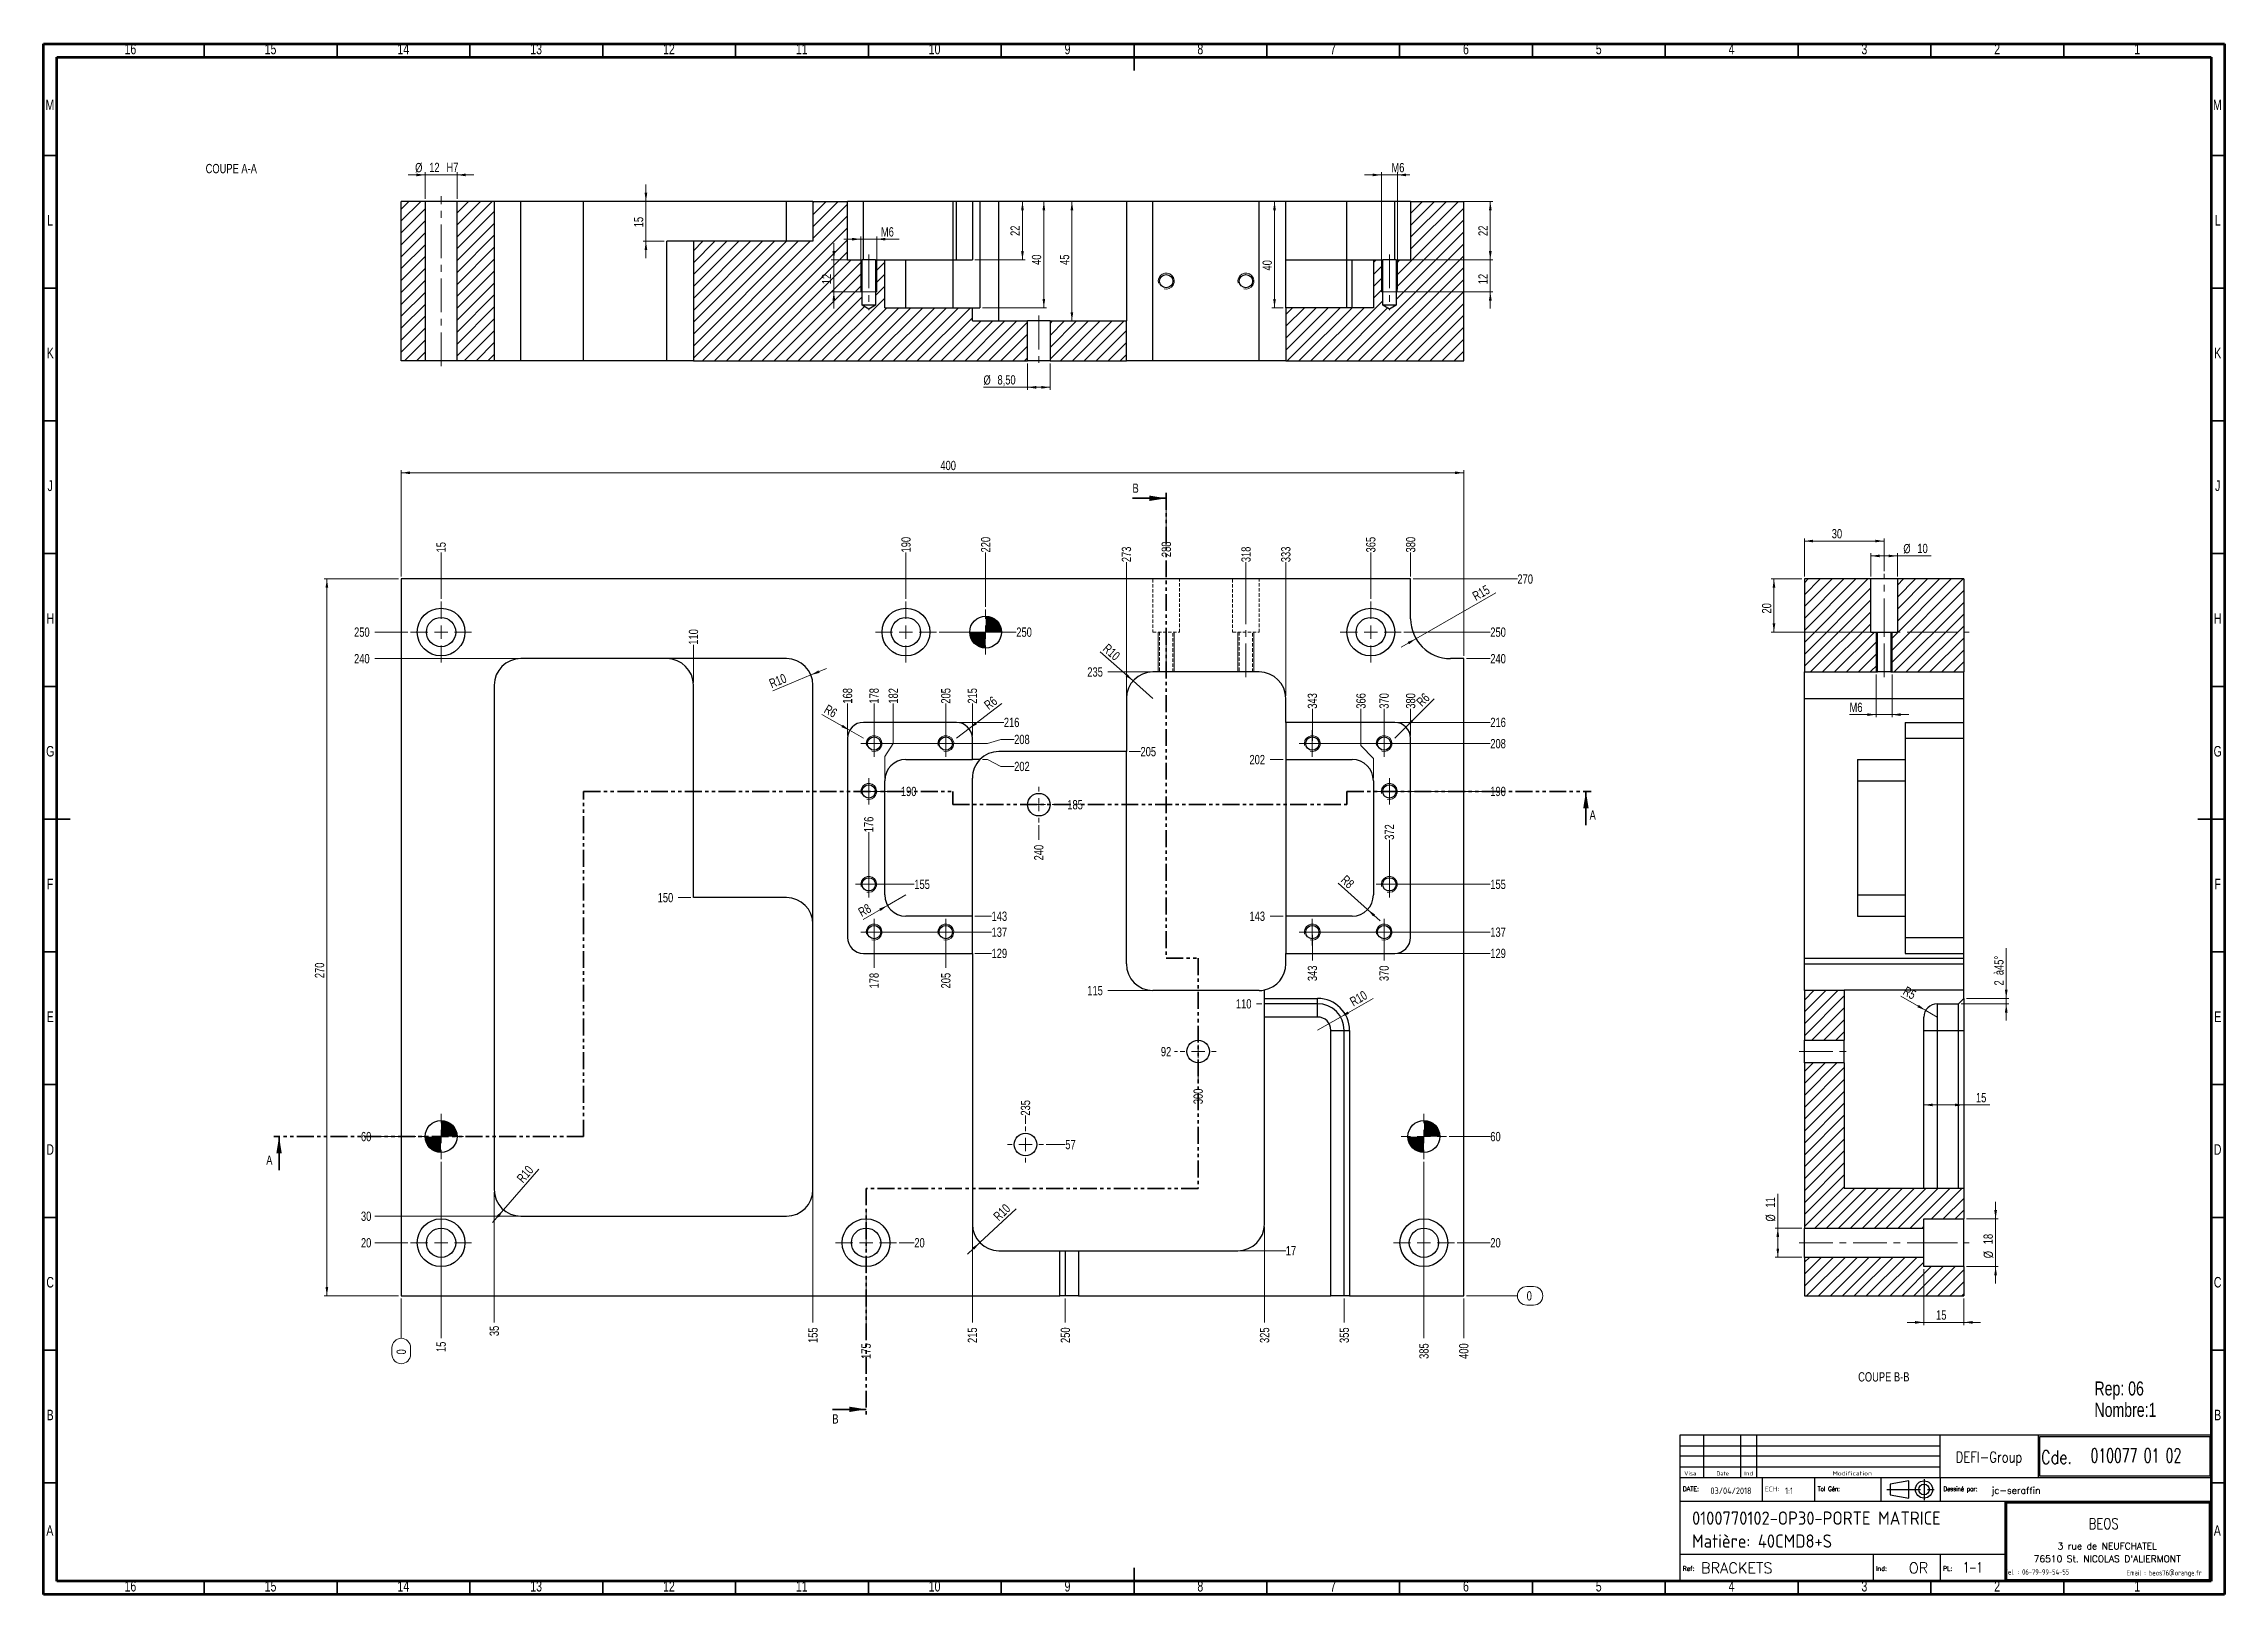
# Model space of a CAD drawing. Header units: millimetres. Extents: x 15 to 836, y 5 to 589.
import ezdxf

# ---------------------------------------------------------------- set-up
doc = ezdxf.new("R2010")
doc.units = ezdxf.units.MM
for name, pattern in [('CENTERX2', [20.32, 12.7, -2.54, 2.54, -2.54]), ('HIDDEN', [1.905, 1.27, -0.635]), ('PHANTOM', [12.7, 6.35, -1.27, 1.27, -1.27, 1.27, -1.27])]:
    doc.linetypes.add(name, pattern=pattern)
doc.layers.add('DIMENSIONS', color=176, linetype='Continuous')
doc.styles.add('SLDTEXTSTYLE0', font='TXT', dxfattribs={"width": 0.75})
doc.styles.add('SLDTEXTSTYLE1', font='ISOCP')
doc.styles.add('SLDTEXTSTYLE10', font='ISOCP', dxfattribs={"width": 1.147311})
doc.styles.add('SLDTEXTSTYLE11', font='ISOCP', dxfattribs={"width": 1.385904})
doc.styles.add('SLDTEXTSTYLE12', font='ISOCP', dxfattribs={"width": 1.246461})
doc.styles.add('SLDTEXTSTYLE13', font='ROMAND')
doc.styles.add('SLDTEXTSTYLE2', font='ROMANT', dxfattribs={"width": 0.8})
doc.styles.add('SLDTEXTSTYLE3', font='ISOCP', dxfattribs={"width": 0.8})
doc.styles.add('SLDTEXTSTYLE4', font='ROMANS', dxfattribs={"width": 0.8})
doc.styles.add('SLDTEXTSTYLE5', font='ROMANT')
doc.styles.add('SLDTEXTSTYLE6', font='ROMANS')
doc.styles.add('SLDTEXTSTYLE7', font='ROMANT', dxfattribs={"width": 0.65})
doc.styles.add('SLDTEXTSTYLE8', font='ISOCP', dxfattribs={"width": 1.446157})
doc.styles.add('SLDTEXTSTYLE9', font='ISOCP', dxfattribs={"width": 1.294402})
doc.dimstyles.new('SLDDIMSTYLE0', dxfattribs={"dimtxt": 3.5, "dimasz": 3.302, "dimexe": 0, "dimexo": 0.0625, "dimgap": 0.875, "dimtad": 0, "dimtih": 1, "dimtoh": 1, "dimdec": 0, "dimrnd": 1e-09, "dimdsep": 46, "dimtxsty": 'SLDTEXTSTYLE0', "dimblk1": 'NONE', "dimblk2": 'NONE', "dimsah": 1, "dimcen": 0.09, "dimadec": 0, "dimazin": 2, "dimtfac": 1, "dimtdec": 0, "dimtofl": 0, "dimtmove": 0, "dimatfit": 3, "dimldrblk": 'NONE', "dimfxl": 1, "dimfrac": 2, "dimtolj": 1, "dimtzin": 12, "dimarcsym": 0})
doc.dimstyles.new('SLDDIMSTYLE1', dxfattribs={"dimtxt": 3.5, "dimasz": 3.302, "dimexe": 0, "dimexo": 0.0625, "dimgap": 0.875, "dimtad": 0, "dimtih": 1, "dimtoh": 1, "dimrnd": 1e-09, "dimzin": 12, "dimdsep": 46, "dimtxsty": 'SLDTEXTSTYLE0', "dimblk1": 'NONE', "dimblk2": 'NONE', "dimsah": 1, "dimcen": 0.09, "dimadec": 0, "dimazin": 3, "dimtfac": 1, "dimtofl": 0, "dimtmove": 0, "dimatfit": 3, "dimldrblk": 'NONE', "dimfxl": 1, "dimfrac": 2, "dimtolj": 1, "dimtzin": 12, "dimarcsym": 0})
doc.dimstyles.new('SLDDIMSTYLE2', dxfattribs={"dimtxt": 3.5, "dimasz": 3.302, "dimexe": 0, "dimexo": 0.0625, "dimgap": 0.875, "dimtad": 1, "dimrnd": 1e-09, "dimzin": 12, "dimdsep": 46, "dimtxsty": 'SLDTEXTSTYLE0', "dimsah": 1, "dimcen": 0.09, "dimadec": 0, "dimazin": 3, "dimtfac": 1, "dimtofl": 0, "dimtmove": 0, "dimatfit": 3, "dimfxl": 1, "dimfrac": 2, "dimtolj": 1, "dimtzin": 12, "dimarcsym": 0})
doc.dimstyles.new('SLDDIMSTYLE3', dxfattribs={"dimtxt": 3.5, "dimasz": 3.302, "dimexe": 0, "dimexo": 0.0625, "dimgap": 0.875, "dimtad": 1, "dimrnd": 1e-09, "dimzin": 12, "dimdsep": 46, "dimtxsty": 'SLDTEXTSTYLE0', "dimsah": 1, "dimcen": 0, "dimadec": 0, "dimazin": 3, "dimtfac": 1, "dimtofl": 0, "dimtmove": 1, "dimatfit": 3, "dimfxl": 1, "dimfrac": 2, "dimtolj": 1, "dimtzin": 12, "dimarcsym": 0})
doc.dimstyles.new('SLDDIMSTYLE4', dxfattribs={"dimtxt": 3.5, "dimasz": 3.302, "dimexe": 0, "dimexo": 0.0625, "dimgap": 0.875, "dimtad": 1, "dimrnd": 1e-09, "dimzin": 12, "dimdsep": 46, "dimtxsty": 'SLDTEXTSTYLE0', "dimsah": 1, "dimcen": 0, "dimadec": 0, "dimazin": 3, "dimtfac": 1, "dimtofl": 0, "dimtmove": 0, "dimatfit": 3, "dimfxl": 1, "dimfrac": 2, "dimtolj": 1, "dimtzin": 12, "dimarcsym": 0})
doc.dimstyles.new('SLDDIMSTYLE5', dxfattribs={"dimtxt": 3.5, "dimasz": 3.302, "dimexe": 0, "dimexo": 0.0625, "dimgap": 0.875, "dimtad": 1, "dimrnd": 1e-09, "dimzin": 12, "dimdsep": 46, "dimtxsty": 'SLDTEXTSTYLE0', "dimsah": 1, "dimcen": 0.09, "dimadec": 0, "dimazin": 3, "dimtfac": 1, "dimtmove": 0, "dimatfit": 0, "dimfxl": 1, "dimfrac": 2, "dimtolj": 1, "dimtzin": 12, "dimarcsym": 0})

msp = doc.modelspace()

# ---------------------------------------------------------------- texts
at = {"color": 7, "linetype": 'Continuous', "lineweight": 0, "attachment_point": 2, "style": 'SLDTEXTSTYLE0'}
for s, insert, char_height in [('16', (47.67, 589.06), 3.9688), ('15', (100.42, 589.06), 3.9688), ('14', (150.42, 589.06), 3.9688), ('13', (200.42, 589.06), 3.9688), ('12', (250.42, 589.06), 3.9688), ('11', (300.42, 589.06), 3.9688), ('10', (350.42, 589.06), 3.9688), ('9', (400.46, 589.06), 3.969), ('8', (450.46, 589.06), 3.969), ('7', (500.46, 589.06), 3.969), ('6', (550.46, 589.06), 3.969), ('5', (600.46, 589.06), 3.969), ('4', (650.46, 589.06), 3.969), ('3', (700.46, 589.06), 3.969), ('2', (750.46, 589.06), 3.969), ('1', (803.21, 589.06), 3.969), ('M', (17.362, 568.06), 3.969), ('M', (833.362, 568.06), 3.969), ('COUPE A-A', (85.653, 543.801), 3.5), ('L', (17.455, 524.56), 3.969), ('L', (833.455, 524.56), 3.969), ('K', (17.489, 474.56), 3.969), ('K', (833.489, 474.56), 3.969), ('J', (17.465, 424.56), 3.969), ('J', (833.465, 424.56), 3.969), ('H', (17.49, 374.56), 3.969), ('H', (833.49, 374.56), 3.969), ('G', (17.487, 324.56), 3.969), ('G', (833.487, 324.56), 3.969), ('F', (17.458, 274.56), 3.969), ('F', (833.458, 274.56), 3.969), ('E', (17.508, 224.56), 3.969), ('E', (833.508, 224.56), 3.969), ('D', (17.453, 174.56), 3.969), ('D', (833.453, 174.56), 3.969), ('C', (17.459, 124.56), 3.969), ('C', (833.459, 124.56), 3.969), ('COUPE B-B', (707.779, 88.694), 3.5), ('B', (17.471, 74.56), 3.969), ('B', (833.471, 74.56), 3.969), ('A', (17.34, 31.06), 3.969), ('A', (833.34, 31.06), 3.969), ('16', (47.67, 10.06), 3.9688), ('15', (100.42, 10.06), 3.9688), ('14', (150.42, 10.06), 3.9688), ('13', (200.42, 10.06), 3.9688), ('12', (250.42, 10.06), 3.9688), ('11', (300.42, 10.06), 3.9688), ('10', (350.42, 10.06), 3.9688), ('9', (400.46, 10.06), 3.969), ('8', (450.46, 10.06), 3.969), ('7', (500.46, 10.06), 3.969), ('6', (550.46, 10.06), 3.969), ('5', (600.46, 10.06), 3.969), ('4', (650.46, 10.06), 3.969), ('3', (700.46, 10.06), 3.969), ('2', (750.46, 10.06), 3.969), ('1', (803.21, 10.06), 3.969)]:
    msp.add_mtext(s, dxfattribs=dict(at, insert=insert, char_height=char_height))
at = {"color": 7, "linetype": 'Continuous', "char_height": 3.5, "attachment_point": 1, "style": 'SLDTEXTSTYLE0'}
for s, insert in [('B', (424.937, 423.412)), ('A', (597.017, 300.312)), ('A', (98.809, 170.312)), ('B', (311.937, 72.855))]:
    msp.add_mtext(s, dxfattribs=dict(at, insert=insert))
at = {"layer": 'DIMENSIONS'}
for s, insert, char_height, attachment_point, style in [('DEFI-Group', (747.407, 58.722), 4, 2, 'SLDTEXTSTYLE2'), ('Cde.', (766.988, 59.148), 5, 1, 'SLDTEXTSTYLE2'), ('010077 01 02', (785.594, 59.962), 5.29167, 1, 'SLDTEXTSTYLE7'), ('Visa', (632.643, 51.369), 1.5671, 1, 'SLDTEXTSTYLE12'), ('Date', (644.812, 51.305), 1.4924, 1, 'SLDTEXTSTYLE10'), ('Ind', (655.242, 51.305), 1.4924, 1, 'SLDTEXTSTYLE11'), ('Modification', (688.477, 51.369), 1.56705, 1, 'SLDTEXTSTYLE8'), ('DATE:', (632.022, 45.62), 1.7277, 1, 'SLDTEXTSTYLE6'), ('03/04/2018', (642.521, 45.275), 2.5, 1, 'SLDTEXTSTYLE1'), ('ECH:', (662.899, 45.582), 1.8141, 1, 'SLDTEXTSTYLE9'), ('1:1', (670.608, 45.262), 2.5, 1, 'SLDTEXTSTYLE1'), ('Tol Gén:', (682.939, 45.62), 1.7277, 1, 'SLDTEXTSTYLE4'), ('Dessiné par:', (730.209, 45.62), 1.72768, 1, 'SLDTEXTSTYLE4'), ('jc-seraffin', (748.343, 45.442), 2.5, 1, 'SLDTEXTSTYLE5'), ('0100770102-OP30-PORTE MATRICE', (635.591, 36.231), 5, 1, 'SLDTEXTSTYLE1'), ('BEOS', (790.559, 33.617), 4, 2, 'SLDTEXTSTYLE2'), ('Matière: 40CMD8+S', (635.591, 27.585), 5, 1, 'SLDTEXTSTYLE1'), ('BRACKETS', (638.96, 16.973), 4, 1, 'SLDTEXTSTYLE5'), ('OR', (717.182, 16.973), 4, 1, 'SLDTEXTSTYLE5'), ('1-1', (737.639, 17.195), 4, 1, 'SLDTEXTSTYLE7'), ("76510 St. NICOLAS D'ALIERMONT", (791.89, 19.645), 2.5, 2, 'SLDTEXTSTYLE13'), ('3 rue de NEUFCHATEL', (791.897, 24.47), 2.5, 2, 'SLDTEXTSTYLE13'), ('Ref:', (632.022, 15.62), 1.7277, 1, 'SLDTEXTSTYLE6'), ('Ind:', (704.814, 15.62), 1.7277, 1, 'SLDTEXTSTYLE6'), ('PL:', (730.022, 15.62), 1.7277, 1, 'SLDTEXTSTYLE6'), ('Tel. : 06-79-99-54-55', (765.348, 14.45), 2, 2, 'SLDTEXTSTYLE3'), ('Email : beos76@orange.fr', (813.36, 14.119), 2, 2, 'SLDTEXTSTYLE3')]:
    msp.add_mtext(s, dxfattribs=dict(at, insert=insert, char_height=char_height, attachment_point=attachment_point, style=style))

# ---------------------------------------------------------------- blocks, each defined once
blk = doc.blocks.new('SW_NOTE_0')
at = {"color": 0, "linetype": 'Continuous', "lineweight": 0, "char_height": 5.292, "attachment_point": 1, "style": 'SLDTEXTSTYLE0'}
for s, insert in [('Rep: 06', (0, 6.82)), ('Nombre:1', (0, -1.23))]:
    blk.add_mtext(s, dxfattribs=dict(at, insert=insert))
blk = doc.blocks.new('_D')
at = {"color": 7, "linetype": 'Continuous', "lineweight": 18}
for p, q in [((149.64, 116.46), (149.64, 101.46)), ((146.15, 95.38), (146.15, 97.97)), ((153.13, 97.97), (153.13, 95.38))]:
    blk.add_line(p, q, dxfattribs=at)
for centre, start, end in [((149.64, 97.97), 0, 180), ((149.64, 95.38), 180, 0)]:
    blk.add_arc(centre, 3.49, start, end, dxfattribs=at)
at = {"color": 7, "linetype": 'Continuous', "lineweight": 18, "insert": (147.9, 95.38), "char_height": 3.5, "attachment_point": 1, "rotation": 90, "style": 'SLDTEXTSTYLE0'}
blk.add_mtext('0', dxfattribs=at)
blk = doc.blocks.new('_None')
blk = doc.blocks.new('_D_1')
at = {"color": 7, "linetype": 'Continuous', "lineweight": 18}
blk.add_line((164.64, 167.96), (164.64, 101.46), dxfattribs=at)
at = {"color": 7, "linetype": 'Continuous', "lineweight": 18, "insert": (162.9, 96.29), "char_height": 3.5, "attachment_point": 1, "rotation": 90, "style": 'SLDTEXTSTYLE0'}
blk.add_mtext('15', dxfattribs=at)
blk = doc.blocks.new('_D_2')
at = {"color": 7, "linetype": 'Continuous', "lineweight": 18}
blk.add_line((164.64, 379.96), (164.64, 397.46), dxfattribs=at)
at = {"color": 7, "linetype": 'Continuous', "lineweight": 18, "insert": (162.9, 397.46), "char_height": 3.5, "attachment_point": 1, "rotation": 90, "style": 'SLDTEXTSTYLE0'}
blk.add_mtext('15', dxfattribs=at)
blk = doc.blocks.new('_D_3')
at = {"color": 7, "linetype": 'Continuous', "lineweight": 18}
blk.add_line((184.64, 156.46), (184.64, 107.46), dxfattribs=at)
at = {"color": 7, "linetype": 'Continuous', "lineweight": 18, "insert": (182.9, 102.29), "char_height": 3.5, "attachment_point": 1, "rotation": 90, "style": 'SLDTEXTSTYLE0'}
blk.add_mtext('35', dxfattribs=at)
blk = doc.blocks.new('_D_4')
at = {"color": 7, "linetype": 'Continuous', "lineweight": 18}
blk.add_line((259.64, 348.46), (259.64, 362.71), dxfattribs=at)
at = {"color": 7, "linetype": 'Continuous', "lineweight": 18, "insert": (257.9, 362.71), "char_height": 3.5, "attachment_point": 1, "rotation": 90, "style": 'SLDTEXTSTYLE0'}
blk.add_mtext('110', dxfattribs=at)
blk = doc.blocks.new('_D_5')
at = {"color": 7, "linetype": 'Continuous', "lineweight": 18}
blk.add_line((304.64, 156.46), (304.64, 107.46), dxfattribs=at)
at = {"color": 7, "linetype": 'Continuous', "lineweight": 18, "insert": (302.9, 99.7), "char_height": 3.5, "attachment_point": 1, "rotation": 90, "style": 'SLDTEXTSTYLE0'}
blk.add_mtext('155', dxfattribs=at)
blk = doc.blocks.new('_D_6')
at = {"color": 7, "linetype": 'Continuous', "lineweight": 18}
blk.add_line((317.64, 328.46), (317.64, 340.51), dxfattribs=at)
at = {"color": 7, "linetype": 'Continuous', "lineweight": 18, "insert": (315.9, 340.51), "char_height": 3.5, "attachment_point": 1, "rotation": 90, "style": 'SLDTEXTSTYLE0'}
blk.add_mtext('168', dxfattribs=at)
blk = doc.blocks.new('_D_7')
at = {"color": 7, "linetype": 'Continuous', "lineweight": 18}
blk.add_line((324.64, 124.96), (324.64, 101.46), dxfattribs=at)
at = {"color": 7, "linetype": 'Continuous', "lineweight": 18, "insert": (322.9, 93.7), "char_height": 3.5, "attachment_point": 1, "rotation": 90, "style": 'SLDTEXTSTYLE0'}
blk.add_mtext('175', dxfattribs=at)
blk = doc.blocks.new('_D_8')
at = {"color": 7, "linetype": 'Continuous', "lineweight": 18}
blk.add_line((325.64, 273.46), (325.64, 292.08), dxfattribs=at)
at = {"color": 7, "linetype": 'Continuous', "lineweight": 18, "insert": (323.9, 292.08), "char_height": 3.5, "attachment_point": 1, "rotation": 90, "style": 'SLDTEXTSTYLE0'}
blk.add_mtext('176', dxfattribs=at)
blk = doc.blocks.new('_D_9')
at = {"color": 7, "linetype": 'Continuous', "lineweight": 18}
blk.add_line((327.64, 326.46), (327.64, 340.51), dxfattribs=at)
at = {"color": 7, "linetype": 'Continuous', "lineweight": 18, "insert": (325.9, 340.51), "char_height": 3.5, "attachment_point": 1, "rotation": 90, "style": 'SLDTEXTSTYLE0'}
blk.add_mtext('178', dxfattribs=at)
blk = doc.blocks.new('_D_10')
at = {"color": 7, "linetype": 'Continuous', "lineweight": 18}
blk.add_line((327.64, 253.46), (327.64, 241), dxfattribs=at)
at = {"color": 7, "linetype": 'Continuous', "lineweight": 18, "insert": (325.9, 233.24), "char_height": 3.5, "attachment_point": 1, "rotation": 90, "style": 'SLDTEXTSTYLE0'}
blk.add_mtext('178', dxfattribs=at)
blk = doc.blocks.new('_D_11')
at = {"color": 7, "linetype": 'Continuous', "lineweight": 18}
for p, q in [((334.84, 325.54), (334.84, 340.51)), ((334.84, 325.54), (331.64, 320.54)), ((331.64, 320.54), (331.64, 312.46))]:
    blk.add_line(p, q, dxfattribs=at)
at = {"color": 7, "linetype": 'Continuous', "lineweight": 18, "insert": (333.1, 340.51), "char_height": 3.5, "attachment_point": 1, "rotation": 90, "style": 'SLDTEXTSTYLE0'}
blk.add_mtext('182', dxfattribs=at)
blk = doc.blocks.new('_D_12')
at = {"color": 7, "linetype": 'Continuous', "lineweight": 18}
blk.add_line((339.64, 379.96), (339.64, 397.46), dxfattribs=at)
at = {"color": 7, "linetype": 'Continuous', "lineweight": 18, "insert": (337.9, 397.46), "char_height": 3.5, "attachment_point": 1, "rotation": 90, "style": 'SLDTEXTSTYLE0'}
blk.add_mtext('190', dxfattribs=at)
blk = doc.blocks.new('_D_13')
at = {"color": 7, "linetype": 'Continuous', "lineweight": 18}
blk.add_line((354.64, 253.46), (354.64, 241), dxfattribs=at)
at = {"color": 7, "linetype": 'Continuous', "lineweight": 18, "insert": (352.9, 233.24), "char_height": 3.5, "attachment_point": 1, "rotation": 90, "style": 'SLDTEXTSTYLE0'}
blk.add_mtext('205', dxfattribs=at)
blk = doc.blocks.new('_D_14')
at = {"color": 7, "linetype": 'Continuous', "lineweight": 18}
blk.add_line((354.64, 326.46), (354.64, 340.51), dxfattribs=at)
at = {"color": 7, "linetype": 'Continuous', "lineweight": 18, "insert": (352.9, 340.51), "char_height": 3.5, "attachment_point": 1, "rotation": 90, "style": 'SLDTEXTSTYLE0'}
blk.add_mtext('205', dxfattribs=at)
blk = doc.blocks.new('_D_15')
at = {"color": 7, "linetype": 'Continuous', "lineweight": 18}
blk.add_line((364.64, 328.46), (364.64, 340.51), dxfattribs=at)
at = {"color": 7, "linetype": 'Continuous', "lineweight": 18, "insert": (362.9, 340.51), "char_height": 3.5, "attachment_point": 1, "rotation": 90, "style": 'SLDTEXTSTYLE0'}
blk.add_mtext('215', dxfattribs=at)
blk = doc.blocks.new('_D_16')
at = {"color": 7, "linetype": 'Continuous', "lineweight": 18}
blk.add_line((364.64, 143.46), (364.64, 107.46), dxfattribs=at)
at = {"color": 7, "linetype": 'Continuous', "lineweight": 18, "insert": (362.9, 99.7), "char_height": 3.5, "attachment_point": 1, "rotation": 90, "style": 'SLDTEXTSTYLE0'}
blk.add_mtext('215', dxfattribs=at)
blk = doc.blocks.new('_D_17')
at = {"color": 7, "linetype": 'Continuous', "lineweight": 18}
blk.add_line((369.64, 376.96), (369.64, 397.46), dxfattribs=at)
at = {"color": 7, "linetype": 'Continuous', "lineweight": 18, "insert": (367.9, 397.46), "char_height": 3.5, "attachment_point": 1, "rotation": 90, "style": 'SLDTEXTSTYLE0'}
blk.add_mtext('220', dxfattribs=at)
blk = doc.blocks.new('_D_18')
at = {"color": 7, "linetype": 'Continuous', "lineweight": 18}
blk.add_line((384.64, 182.21), (384.64, 185.33), dxfattribs=at)
at = {"color": 7, "linetype": 'Continuous', "lineweight": 18, "insert": (382.9, 185.33), "char_height": 3.5, "attachment_point": 1, "rotation": 90, "style": 'SLDTEXTSTYLE0'}
blk.add_mtext('235', dxfattribs=at)
blk = doc.blocks.new('_D_19')
at = {"color": 7, "linetype": 'Continuous', "lineweight": 18}
blk.add_line((389.64, 294.71), (389.64, 289.22), dxfattribs=at)
at = {"color": 7, "linetype": 'Continuous', "lineweight": 18, "insert": (387.9, 281.47), "char_height": 3.5, "attachment_point": 1, "rotation": 90, "style": 'SLDTEXTSTYLE0'}
blk.add_mtext('240', dxfattribs=at)
blk = doc.blocks.new('_D_20')
at = {"color": 7, "linetype": 'Continuous', "lineweight": 18}
blk.add_line((399.64, 116.46), (399.64, 107.46), dxfattribs=at)
at = {"color": 7, "linetype": 'Continuous', "lineweight": 18, "insert": (397.9, 99.7), "char_height": 3.5, "attachment_point": 1, "rotation": 90, "style": 'SLDTEXTSTYLE0'}
blk.add_mtext('250', dxfattribs=at)
blk = doc.blocks.new('_D_21')
at = {"color": 7, "linetype": 'Continuous', "lineweight": 18}
blk.add_line((422.64, 343.46), (422.64, 393.79), dxfattribs=at)
at = {"color": 7, "linetype": 'Continuous', "lineweight": 18, "insert": (420.9, 393.79), "char_height": 3.5, "attachment_point": 1, "rotation": 90, "style": 'SLDTEXTSTYLE0'}
blk.add_mtext('273', dxfattribs=at)
blk = doc.blocks.new('_D_22')
at = {"color": 7, "linetype": 'Continuous', "lineweight": 18}
blk.add_line((437.64, 418.86), (437.64, 403.46), dxfattribs=at)
at = {"color": 7, "linetype": 'Continuous', "lineweight": 18, "insert": (435.9, 395.7), "char_height": 3.5, "attachment_point": 1, "rotation": 90, "style": 'SLDTEXTSTYLE0'}
blk.add_mtext('288', dxfattribs=at)
blk = doc.blocks.new('_D_23')
at = {"color": 7, "linetype": 'Continuous', "lineweight": 18}
blk.add_line((449.64, 201.71), (449.64, 197.41), dxfattribs=at)
at = {"color": 7, "linetype": 'Continuous', "lineweight": 18, "insert": (447.9, 189.65), "char_height": 3.5, "attachment_point": 1, "rotation": 90, "style": 'SLDTEXTSTYLE0'}
blk.add_mtext('300', dxfattribs=at)
blk = doc.blocks.new('_D_24')
at = {"color": 7, "linetype": 'Continuous', "lineweight": 18}
blk.add_line((467.64, 370.46), (467.64, 393.79), dxfattribs=at)
at = {"color": 7, "linetype": 'Continuous', "lineweight": 18, "insert": (465.9, 393.79), "char_height": 3.5, "attachment_point": 1, "rotation": 90, "style": 'SLDTEXTSTYLE0'}
blk.add_mtext('318', dxfattribs=at)
blk = doc.blocks.new('_D_25')
at = {"color": 7, "linetype": 'Continuous', "lineweight": 18}
blk.add_line((474.64, 143.46), (474.64, 107.46), dxfattribs=at)
at = {"color": 7, "linetype": 'Continuous', "lineweight": 18, "insert": (472.9, 99.7), "char_height": 3.5, "attachment_point": 1, "rotation": 90, "style": 'SLDTEXTSTYLE0'}
blk.add_mtext('325', dxfattribs=at)
blk = doc.blocks.new('_D_26')
at = {"color": 7, "linetype": 'Continuous', "lineweight": 18}
blk.add_line((482.64, 343.46), (482.64, 393.79), dxfattribs=at)
at = {"color": 7, "linetype": 'Continuous', "lineweight": 18, "insert": (480.9, 393.79), "char_height": 3.5, "attachment_point": 1, "rotation": 90, "style": 'SLDTEXTSTYLE0'}
blk.add_mtext('333', dxfattribs=at)
blk = doc.blocks.new('_D_27')
at = {"color": 7, "linetype": 'Continuous', "lineweight": 18}
blk.add_line((492.64, 326.46), (492.64, 338.6), dxfattribs=at)
at = {"color": 7, "linetype": 'Continuous', "lineweight": 18, "insert": (490.9, 338.6), "char_height": 3.5, "attachment_point": 1, "rotation": 90, "style": 'SLDTEXTSTYLE0'}
blk.add_mtext('343', dxfattribs=at)
blk = doc.blocks.new('_D_28')
at = {"color": 7, "linetype": 'Continuous', "lineweight": 18}
blk.add_line((492.64, 253.46), (492.64, 243.76), dxfattribs=at)
at = {"color": 7, "linetype": 'Continuous', "lineweight": 18, "insert": (490.9, 236), "char_height": 3.5, "attachment_point": 1, "rotation": 90, "style": 'SLDTEXTSTYLE0'}
blk.add_mtext('343', dxfattribs=at)
blk = doc.blocks.new('_D_29')
at = {"color": 7, "linetype": 'Continuous', "lineweight": 18}
blk.add_line((504.64, 116.46), (504.64, 107.46), dxfattribs=at)
at = {"color": 7, "linetype": 'Continuous', "lineweight": 18, "insert": (502.9, 99.7), "char_height": 3.5, "attachment_point": 1, "rotation": 90, "style": 'SLDTEXTSTYLE0'}
blk.add_mtext('355', dxfattribs=at)
blk = doc.blocks.new('_D_30')
at = {"color": 7, "linetype": 'Continuous', "lineweight": 18}
for p, q in [((510.93, 324.8), (510.93, 338.6)), ((510.93, 324.8), (515.64, 319.8)), ((515.64, 319.8), (515.64, 312.46))]:
    blk.add_line(p, q, dxfattribs=at)
at = {"color": 7, "linetype": 'Continuous', "lineweight": 18, "insert": (509.19, 338.6), "char_height": 3.5, "attachment_point": 1, "rotation": 90, "style": 'SLDTEXTSTYLE0'}
blk.add_mtext('366', dxfattribs=at)
blk = doc.blocks.new('_D_31')
at = {"color": 7, "linetype": 'Continuous', "lineweight": 18}
blk.add_line((514.64, 379.96), (514.64, 397.46), dxfattribs=at)
at = {"color": 7, "linetype": 'Continuous', "lineweight": 18, "insert": (512.9, 397.46), "char_height": 3.5, "attachment_point": 1, "rotation": 90, "style": 'SLDTEXTSTYLE0'}
blk.add_mtext('365', dxfattribs=at)
blk = doc.blocks.new('_D_32')
at = {"color": 7, "linetype": 'Continuous', "lineweight": 18}
blk.add_line((519.64, 326.46), (519.64, 338.6), dxfattribs=at)
at = {"color": 7, "linetype": 'Continuous', "lineweight": 18, "insert": (517.9, 338.6), "char_height": 3.5, "attachment_point": 1, "rotation": 90, "style": 'SLDTEXTSTYLE0'}
blk.add_mtext('370', dxfattribs=at)
blk = doc.blocks.new('_D_33')
at = {"color": 7, "linetype": 'Continuous', "lineweight": 18}
blk.add_line((519.64, 253.46), (519.64, 243.76), dxfattribs=at)
at = {"color": 7, "linetype": 'Continuous', "lineweight": 18, "insert": (517.9, 236), "char_height": 3.5, "attachment_point": 1, "rotation": 90, "style": 'SLDTEXTSTYLE0'}
blk.add_mtext('370', dxfattribs=at)
blk = doc.blocks.new('_D_34')
at = {"color": 7, "linetype": 'Continuous', "lineweight": 18}
blk.add_line((521.64, 273.46), (521.64, 289.22), dxfattribs=at)
at = {"color": 7, "linetype": 'Continuous', "lineweight": 18, "insert": (519.9, 289.22), "char_height": 3.5, "attachment_point": 1, "rotation": 90, "style": 'SLDTEXTSTYLE0'}
blk.add_mtext('372', dxfattribs=at)
blk = doc.blocks.new('_D_35')
at = {"color": 7, "linetype": 'Continuous', "lineweight": 18}
blk.add_line((529.64, 328.46), (529.64, 338.6), dxfattribs=at)
at = {"color": 7, "linetype": 'Continuous', "lineweight": 18, "insert": (527.9, 338.6), "char_height": 3.5, "attachment_point": 1, "rotation": 90, "style": 'SLDTEXTSTYLE0'}
blk.add_mtext('380', dxfattribs=at)
blk = doc.blocks.new('_D_36')
at = {"color": 7, "linetype": 'Continuous', "lineweight": 18}
blk.add_line((529.64, 388.46), (529.64, 397.46), dxfattribs=at)
at = {"color": 7, "linetype": 'Continuous', "lineweight": 18, "insert": (527.9, 397.46), "char_height": 3.5, "attachment_point": 1, "rotation": 90, "style": 'SLDTEXTSTYLE0'}
blk.add_mtext('380', dxfattribs=at)
blk = doc.blocks.new('_D_37')
at = {"color": 7, "linetype": 'Continuous', "lineweight": 18}
blk.add_line((534.64, 167.96), (534.64, 101.46), dxfattribs=at)
at = {"color": 7, "linetype": 'Continuous', "lineweight": 18, "insert": (532.9, 93.7), "char_height": 3.5, "attachment_point": 1, "rotation": 90, "style": 'SLDTEXTSTYLE0'}
blk.add_mtext('385', dxfattribs=at)
blk = doc.blocks.new('_D_38')
at = {"color": 7, "linetype": 'Continuous', "lineweight": 18}
blk.add_line((549.64, 116.46), (549.64, 101.46), dxfattribs=at)
at = {"color": 7, "linetype": 'Continuous', "lineweight": 18, "insert": (547.9, 93.7), "char_height": 3.5, "attachment_point": 1, "rotation": 90, "style": 'SLDTEXTSTYLE0'}
blk.add_mtext('400', dxfattribs=at)
blk = doc.blocks.new('_D_39')
at = {"color": 7, "linetype": 'Continuous', "lineweight": 18}
for p, q in [((550.64, 117.46), (569.85, 117.46)), ((573.34, 120.95), (575.92, 120.95)), ((575.92, 113.97), (573.34, 113.97))]:
    blk.add_line(p, q, dxfattribs=at)
for centre, start, end in [((573.34, 117.46), 90, 270), ((575.92, 117.46), 270, 90)]:
    blk.add_arc(centre, 3.49, start, end, dxfattribs=at)
at = {"color": 7, "linetype": 'Continuous', "lineweight": 18, "insert": (573.34, 119.19), "char_height": 3.5, "attachment_point": 1, "style": 'SLDTEXTSTYLE0'}
blk.add_mtext('0', dxfattribs=at)
blk = doc.blocks.new('_D_40')
at = {"color": 7, "linetype": 'Continuous', "lineweight": 18}
blk.add_line((465.64, 134.46), (482.64, 134.46), dxfattribs=at)
at = {"color": 7, "linetype": 'Continuous', "lineweight": 18, "insert": (482.64, 136.19), "char_height": 3.5, "attachment_point": 1, "style": 'SLDTEXTSTYLE0'}
blk.add_mtext('17', dxfattribs=at)
blk = doc.blocks.new('_D_41')
at = {"color": 7, "linetype": 'Continuous', "lineweight": 18}
blk.add_line((337.14, 137.46), (342.8, 137.46), dxfattribs=at)
at = {"color": 7, "linetype": 'Continuous', "lineweight": 18, "insert": (342.8, 139.19), "char_height": 3.5, "attachment_point": 1, "style": 'SLDTEXTSTYLE0'}
blk.add_mtext('20', dxfattribs=at)
blk = doc.blocks.new('_D_42')
at = {"color": 7, "linetype": 'Continuous', "lineweight": 18}
blk.add_line((152.14, 137.46), (139.64, 137.46), dxfattribs=at)
at = {"color": 7, "linetype": 'Continuous', "lineweight": 18, "insert": (134.47, 139.19), "char_height": 3.5, "attachment_point": 1, "style": 'SLDTEXTSTYLE0'}
blk.add_mtext('20', dxfattribs=at)
blk = doc.blocks.new('_D_43')
at = {"color": 7, "linetype": 'Continuous', "lineweight": 18}
blk.add_line((547.14, 137.46), (559.64, 137.46), dxfattribs=at)
at = {"color": 7, "linetype": 'Continuous', "lineweight": 18, "insert": (559.64, 139.19), "char_height": 3.5, "attachment_point": 1, "style": 'SLDTEXTSTYLE0'}
blk.add_mtext('20', dxfattribs=at)
blk = doc.blocks.new('_D_44')
at = {"color": 7, "linetype": 'Continuous', "lineweight": 18}
blk.add_line((193.64, 147.46), (139.64, 147.46), dxfattribs=at)
at = {"color": 7, "linetype": 'Continuous', "lineweight": 18, "insert": (134.47, 149.19), "char_height": 3.5, "attachment_point": 1, "style": 'SLDTEXTSTYLE0'}
blk.add_mtext('30', dxfattribs=at)
blk = doc.blocks.new('_D_45')
at = {"color": 7, "linetype": 'Continuous', "lineweight": 18}
blk.add_line((392.39, 174.46), (399.64, 174.46), dxfattribs=at)
at = {"color": 7, "linetype": 'Continuous', "lineweight": 18, "insert": (399.64, 176.19), "char_height": 3.5, "attachment_point": 1, "style": 'SLDTEXTSTYLE0'}
blk.add_mtext('57', dxfattribs=at)
blk = doc.blocks.new('_D_46')
at = {"color": 7, "linetype": 'Continuous', "lineweight": 18}
blk.add_line((155.14, 177.46), (139.64, 177.46), dxfattribs=at)
at = {"color": 7, "linetype": 'Continuous', "lineweight": 18, "insert": (134.47, 179.19), "char_height": 3.5, "attachment_point": 1, "style": 'SLDTEXTSTYLE0'}
blk.add_mtext('60', dxfattribs=at)
blk = doc.blocks.new('_D_47')
at = {"color": 7, "linetype": 'Continuous', "lineweight": 18}
blk.add_line((544.14, 177.46), (559.64, 177.46), dxfattribs=at)
at = {"color": 7, "linetype": 'Continuous', "lineweight": 18, "insert": (559.64, 179.19), "char_height": 3.5, "attachment_point": 1, "style": 'SLDTEXTSTYLE0'}
blk.add_mtext('60', dxfattribs=at)
blk = doc.blocks.new('_D_48')
at = {"color": 7, "linetype": 'Continuous', "lineweight": 18}
blk.add_line((441.89, 209.46), (440.79, 209.46), dxfattribs=at)
at = {"color": 7, "linetype": 'Continuous', "lineweight": 18, "insert": (435.62, 211.19), "char_height": 3.5, "attachment_point": 1, "style": 'SLDTEXTSTYLE0'}
blk.add_mtext('92', dxfattribs=at)
blk = doc.blocks.new('_D_49')
at = {"color": 7, "linetype": 'Continuous', "lineweight": 18}
blk.add_line((473.64, 227.46), (471.63, 227.46), dxfattribs=at)
at = {"color": 7, "linetype": 'Continuous', "lineweight": 18, "insert": (463.87, 229.19), "char_height": 3.5, "attachment_point": 1, "style": 'SLDTEXTSTYLE0'}
blk.add_mtext('110', dxfattribs=at)
blk = doc.blocks.new('_D_50')
at = {"color": 7, "linetype": 'Continuous', "lineweight": 18}
blk.add_line((431.64, 232.46), (415.68, 232.46), dxfattribs=at)
at = {"color": 7, "linetype": 'Continuous', "lineweight": 18, "insert": (407.92, 234.19), "char_height": 3.5, "attachment_point": 1, "style": 'SLDTEXTSTYLE0'}
blk.add_mtext('115', dxfattribs=at)
blk = doc.blocks.new('_D_51')
at = {"color": 7, "linetype": 'Continuous', "lineweight": 18}
blk.add_line((365.64, 246.46), (371.88, 246.46), dxfattribs=at)
at = {"color": 7, "linetype": 'Continuous', "lineweight": 18, "insert": (371.88, 248.19), "char_height": 3.5, "attachment_point": 1, "style": 'SLDTEXTSTYLE0'}
blk.add_mtext('129', dxfattribs=at)
blk = doc.blocks.new('_D_52')
at = {"color": 7, "linetype": 'Continuous', "lineweight": 18}
blk.add_line((524.64, 246.46), (559.64, 246.46), dxfattribs=at)
at = {"color": 7, "linetype": 'Continuous', "lineweight": 18, "insert": (559.64, 248.19), "char_height": 3.5, "attachment_point": 1, "style": 'SLDTEXTSTYLE0'}
blk.add_mtext('129', dxfattribs=at)
blk = doc.blocks.new('_D_53')
at = {"color": 7, "linetype": 'Continuous', "lineweight": 18}
blk.add_line((328.64, 254.46), (371.88, 254.46), dxfattribs=at)
at = {"color": 7, "linetype": 'Continuous', "lineweight": 18, "insert": (371.88, 256.19), "char_height": 3.5, "attachment_point": 1, "style": 'SLDTEXTSTYLE0'}
blk.add_mtext('137', dxfattribs=at)
blk = doc.blocks.new('_D_54')
at = {"color": 7, "linetype": 'Continuous', "lineweight": 18}
blk.add_line((493.64, 254.46), (559.64, 254.46), dxfattribs=at)
at = {"color": 7, "linetype": 'Continuous', "lineweight": 18, "insert": (559.64, 256.19), "char_height": 3.5, "attachment_point": 1, "style": 'SLDTEXTSTYLE0'}
blk.add_mtext('137', dxfattribs=at)
blk = doc.blocks.new('_D_55')
at = {"color": 7, "linetype": 'Continuous', "lineweight": 18}
blk.add_line((365.64, 260.46), (371.88, 260.46), dxfattribs=at)
at = {"color": 7, "linetype": 'Continuous', "lineweight": 18, "insert": (371.88, 262.19), "char_height": 3.5, "attachment_point": 1, "style": 'SLDTEXTSTYLE0'}
blk.add_mtext('143', dxfattribs=at)
blk = doc.blocks.new('_D_56')
at = {"color": 7, "linetype": 'Continuous', "lineweight": 18}
blk.add_line((481.64, 260.46), (476.73, 260.46), dxfattribs=at)
at = {"color": 7, "linetype": 'Continuous', "lineweight": 18, "insert": (468.97, 262.19), "char_height": 3.5, "attachment_point": 1, "style": 'SLDTEXTSTYLE0'}
blk.add_mtext('143', dxfattribs=at)
blk = doc.blocks.new('_D_57')
at = {"color": 7, "linetype": 'Continuous', "lineweight": 18}
blk.add_line((258.64, 267.46), (253.94, 267.46), dxfattribs=at)
at = {"color": 7, "linetype": 'Continuous', "lineweight": 18, "insert": (246.18, 269.19), "char_height": 3.5, "attachment_point": 1, "style": 'SLDTEXTSTYLE0'}
blk.add_mtext('150', dxfattribs=at)
blk = doc.blocks.new('_D_58')
at = {"color": 7, "linetype": 'Continuous', "lineweight": 18}
blk.add_line((326.64, 272.46), (342.8, 272.46), dxfattribs=at)
at = {"color": 7, "linetype": 'Continuous', "lineweight": 18, "insert": (342.8, 274.19), "char_height": 3.5, "attachment_point": 1, "style": 'SLDTEXTSTYLE0'}
blk.add_mtext('155', dxfattribs=at)
blk = doc.blocks.new('_D_59')
at = {"color": 7, "linetype": 'Continuous', "lineweight": 18}
blk.add_line((522.64, 272.46), (559.64, 272.46), dxfattribs=at)
at = {"color": 7, "linetype": 'Continuous', "lineweight": 18, "insert": (559.64, 274.19), "char_height": 3.5, "attachment_point": 1, "style": 'SLDTEXTSTYLE0'}
blk.add_mtext('155', dxfattribs=at)
blk = doc.blocks.new('_D_60')
at = {"color": 7, "linetype": 'Continuous', "lineweight": 18}
blk.add_line((397.39, 302.46), (400.39, 302.46), dxfattribs=at)
at = {"color": 7, "linetype": 'Continuous', "lineweight": 18, "insert": (400.39, 304.19), "char_height": 3.5, "attachment_point": 1, "style": 'SLDTEXTSTYLE0'}
blk.add_mtext('185', dxfattribs=at)
blk = doc.blocks.new('_D_61')
at = {"color": 7, "linetype": 'Continuous', "lineweight": 18}
blk.add_line((326.64, 307.46), (337.74, 307.46), dxfattribs=at)
at = {"color": 7, "linetype": 'Continuous', "lineweight": 18, "insert": (337.74, 309.19), "char_height": 3.5, "attachment_point": 1, "style": 'SLDTEXTSTYLE0'}
blk.add_mtext('190', dxfattribs=at)
blk = doc.blocks.new('_D_62')
at = {"color": 7, "linetype": 'Continuous', "lineweight": 18}
blk.add_line((522.64, 307.46), (559.64, 307.46), dxfattribs=at)
at = {"color": 7, "linetype": 'Continuous', "lineweight": 18, "insert": (559.64, 309.19), "char_height": 3.5, "attachment_point": 1, "style": 'SLDTEXTSTYLE0'}
blk.add_mtext('190', dxfattribs=at)
blk = doc.blocks.new('_D_63')
at = {"color": 7, "linetype": 'Continuous', "lineweight": 18}
for p, q in [((370.38, 319.46), (368.5, 319.46)), ((375.38, 316.86), (370.38, 319.46)), ((375.38, 316.86), (380.38, 316.86))]:
    blk.add_line(p, q, dxfattribs=at)
at = {"color": 7, "linetype": 'Continuous', "lineweight": 18, "insert": (380.38, 318.6), "char_height": 3.5, "attachment_point": 1, "style": 'SLDTEXTSTYLE0'}
blk.add_mtext('202', dxfattribs=at)
blk = doc.blocks.new('_D_64')
at = {"color": 7, "linetype": 'Continuous', "lineweight": 18}
blk.add_line((481.64, 319.46), (476.73, 319.46), dxfattribs=at)
at = {"color": 7, "linetype": 'Continuous', "lineweight": 18, "insert": (468.97, 321.19), "char_height": 3.5, "attachment_point": 1, "style": 'SLDTEXTSTYLE0'}
blk.add_mtext('202', dxfattribs=at)
blk = doc.blocks.new('_D_65')
at = {"color": 7, "linetype": 'Continuous', "lineweight": 18}
blk.add_line((423.64, 322.46), (427.95, 322.46), dxfattribs=at)
at = {"color": 7, "linetype": 'Continuous', "lineweight": 18, "insert": (427.95, 324.19), "char_height": 3.5, "attachment_point": 1, "style": 'SLDTEXTSTYLE0'}
blk.add_mtext('205', dxfattribs=at)
blk = doc.blocks.new('_D_66')
at = {"color": 7, "linetype": 'Continuous', "lineweight": 18}
blk.add_line((493.64, 325.46), (559.64, 325.46), dxfattribs=at)
at = {"color": 7, "linetype": 'Continuous', "lineweight": 18, "insert": (559.64, 327.19), "char_height": 3.5, "attachment_point": 1, "style": 'SLDTEXTSTYLE0'}
blk.add_mtext('208', dxfattribs=at)
blk = doc.blocks.new('_D_67')
at = {"color": 7, "linetype": 'Continuous', "lineweight": 18}
for p, q in [((370.38, 325.46), (328.64, 325.46)), ((375.38, 327.04), (370.38, 325.46)), ((375.38, 327.04), (380.38, 327.04))]:
    blk.add_line(p, q, dxfattribs=at)
at = {"color": 7, "linetype": 'Continuous', "lineweight": 18, "insert": (380.38, 328.78), "char_height": 3.5, "attachment_point": 1, "style": 'SLDTEXTSTYLE0'}
blk.add_mtext('208', dxfattribs=at)
blk = doc.blocks.new('_D_68')
at = {"color": 7, "linetype": 'Continuous', "lineweight": 18}
blk.add_line((359.64, 333.46), (376.49, 333.46), dxfattribs=at)
at = {"color": 7, "linetype": 'Continuous', "lineweight": 18, "insert": (376.49, 335.19), "char_height": 3.5, "attachment_point": 1, "style": 'SLDTEXTSTYLE0'}
blk.add_mtext('216', dxfattribs=at)
blk = doc.blocks.new('_D_69')
at = {"color": 7, "linetype": 'Continuous', "lineweight": 18}
blk.add_line((524.64, 333.46), (559.64, 333.46), dxfattribs=at)
at = {"color": 7, "linetype": 'Continuous', "lineweight": 18, "insert": (559.64, 335.19), "char_height": 3.5, "attachment_point": 1, "style": 'SLDTEXTSTYLE0'}
blk.add_mtext('216', dxfattribs=at)
blk = doc.blocks.new('_D_70')
at = {"color": 7, "linetype": 'Continuous', "lineweight": 18}
blk.add_line((431.64, 352.46), (415.68, 352.46), dxfattribs=at)
at = {"color": 7, "linetype": 'Continuous', "lineweight": 18, "insert": (407.92, 354.19), "char_height": 3.5, "attachment_point": 1, "style": 'SLDTEXTSTYLE0'}
blk.add_mtext('235', dxfattribs=at)
blk = doc.blocks.new('_D_71')
at = {"color": 7, "linetype": 'Continuous', "lineweight": 18}
blk.add_line((193.64, 357.46), (139.64, 357.46), dxfattribs=at)
at = {"color": 7, "linetype": 'Continuous', "lineweight": 18, "insert": (131.88, 359.19), "char_height": 3.5, "attachment_point": 1, "style": 'SLDTEXTSTYLE0'}
blk.add_mtext('240', dxfattribs=at)
blk = doc.blocks.new('_D_72')
at = {"color": 7, "linetype": 'Continuous', "lineweight": 18}
blk.add_line((550.64, 357.46), (559.64, 357.46), dxfattribs=at)
at = {"color": 7, "linetype": 'Continuous', "lineweight": 18, "insert": (559.64, 359.19), "char_height": 3.5, "attachment_point": 1, "style": 'SLDTEXTSTYLE0'}
blk.add_mtext('240', dxfattribs=at)
blk = doc.blocks.new('_D_73')
at = {"color": 7, "linetype": 'Continuous', "lineweight": 18}
blk.add_line((152.14, 367.46), (139.64, 367.46), dxfattribs=at)
at = {"color": 7, "linetype": 'Continuous', "lineweight": 18, "insert": (131.88, 369.19), "char_height": 3.5, "attachment_point": 1, "style": 'SLDTEXTSTYLE0'}
blk.add_mtext('250', dxfattribs=at)
blk = doc.blocks.new('_D_74')
at = {"color": 7, "linetype": 'Continuous', "lineweight": 18}
blk.add_line((352.14, 367.46), (381.19, 367.46), dxfattribs=at)
at = {"color": 7, "linetype": 'Continuous', "lineweight": 18, "insert": (381.19, 369.19), "char_height": 3.5, "attachment_point": 1, "style": 'SLDTEXTSTYLE0'}
blk.add_mtext('250', dxfattribs=at)
blk = doc.blocks.new('_D_75')
at = {"color": 7, "linetype": 'Continuous', "lineweight": 18}
blk.add_line((527.14, 367.46), (559.64, 367.46), dxfattribs=at)
at = {"color": 7, "linetype": 'Continuous', "lineweight": 18, "insert": (559.64, 369.19), "char_height": 3.5, "attachment_point": 1, "style": 'SLDTEXTSTYLE0'}
blk.add_mtext('250', dxfattribs=at)
blk = doc.blocks.new('_D_76')
at = {"color": 7, "linetype": 'Continuous', "lineweight": 18}
blk.add_line((530.64, 387.46), (569.85, 387.46), dxfattribs=at)
at = {"color": 7, "linetype": 'Continuous', "lineweight": 18, "insert": (569.85, 389.19), "char_height": 3.5, "attachment_point": 1, "style": 'SLDTEXTSTYLE0'}
blk.add_mtext('270', dxfattribs=at)
blk = doc.blocks.new('_D_77')
at = {"color": 7, "linetype": 'Continuous', "lineweight": 18}
for p, q in [((149.64, 388.46), (149.64, 428.46)), ((149.64, 427.46), (549.64, 427.46)), ((549.64, 358.46), (549.64, 428.46))]:
    blk.add_line(p, q, dxfattribs=at)
for points in [[(149.64, 427.46), (152.94, 426.95), (152.94, 427.97)], [(549.64, 427.46), (546.34, 427.97), (546.34, 426.95)]]:
    blk.add_solid(points, dxfattribs=at)
at = {"color": 7, "linetype": 'Continuous', "lineweight": 18, "insert": (352.61, 431.97), "char_height": 3.5, "attachment_point": 1, "style": 'SLDTEXTSTYLE0'}
blk.add_mtext('400', dxfattribs=at)
blk = doc.blocks.new('_D_78')
at = {"color": 7, "linetype": 'Continuous', "lineweight": 18}
for p, q in [((148.64, 387.46), (120.64, 387.46)), ((121.64, 387.46), (121.64, 117.46)), ((148.64, 117.46), (120.64, 117.46))]:
    blk.add_line(p, q, dxfattribs=at)
for points in [[(121.64, 387.46), (121.13, 384.16), (122.15, 384.16)], [(121.64, 117.46), (122.15, 120.76), (121.13, 120.76)]]:
    blk.add_solid(points, dxfattribs=at)
at = {"color": 7, "linetype": 'Continuous', "lineweight": 18, "insert": (117.13, 237.12), "char_height": 3.5, "attachment_point": 1, "rotation": 90, "style": 'SLDTEXTSTYLE0'}
blk.add_mtext('270', dxfattribs=at)
blk = doc.blocks.new('_D_79')
at = {"color": 7, "linetype": 'Continuous', "lineweight": 18}
for q in [(561.67, 382.24), (526.14, 361.79)]:
    blk.add_line((531.65, 364.96), q, dxfattribs=at)
blk.add_solid([(531.65, 364.96), (528.53, 363.75), (529.04, 362.87)], dxfattribs=at)
at = {"color": 7, "linetype": 'Continuous', "lineweight": 18, "insert": (552.48, 382.15), "char_height": 3.5, "attachment_point": 1, "rotation": 30, "style": 'SLDTEXTSTYLE0'}
blk.add_mtext('R15', dxfattribs=at)
blk = doc.blocks.new('_D_80')
at = {"color": 7, "linetype": 'Continuous', "lineweight": 18}
for q in [(412.8, 360), (432.64, 342.46)]:
    blk.add_line((425.15, 349.08), q, dxfattribs=at)
blk.add_solid([(425.15, 349.08), (423.01, 351.65), (422.34, 350.89)], dxfattribs=at)
at = {"color": 7, "linetype": 'Continuous', "lineweight": 18, "insert": (415.78, 363.36), "char_height": 3.5, "attachment_point": 1, "rotation": 318.51232, "style": 'SLDTEXTSTYLE0'}
blk.add_mtext('R10', dxfattribs=at)
blk = doc.blocks.new('_D_81')
at = {"color": 7, "linetype": 'Continuous', "lineweight": 18}
for q in [(381.09, 150.25), (362.81, 133.17)]:
    blk.add_line((367.45, 137.51), q, dxfattribs=at)
blk.add_solid([(367.45, 137.51), (364.69, 135.62), (365.38, 134.88)], dxfattribs=at)
at = {"color": 7, "linetype": 'Continuous', "lineweight": 18, "insert": (372.2, 147.93), "char_height": 3.5, "attachment_point": 1, "rotation": 44.04893, "style": 'SLDTEXTSTYLE0'}
blk.add_mtext('R10', dxfattribs=at)
blk = doc.blocks.new('_D_82')
at = {"color": 7, "linetype": 'Continuous', "lineweight": 18}
for q in [(201.46, 165.16), (183.99, 145.05)]:
    blk.add_line((188.16, 149.84), q, dxfattribs=at)
blk.add_solid([(188.16, 149.84), (185.61, 147.68), (186.38, 147.01)], dxfattribs=at)
at = {"color": 7, "linetype": 'Continuous', "lineweight": 18, "insert": (192.83, 161.98), "char_height": 3.5, "attachment_point": 1, "rotation": 49.61659, "style": 'SLDTEXTSTYLE0'}
blk.add_mtext('R10', dxfattribs=at)
blk = doc.blocks.new('_D_83')
at = {"color": 7, "linetype": 'Continuous', "lineweight": 18}
for q in [(309.73, 353.74), (289.49, 345.32)]:
    blk.add_line((303.87, 351.3), q, dxfattribs=at)
blk.add_solid([(303.87, 351.3), (307.11, 352.1), (306.72, 353.03)], dxfattribs=at)
at = {"color": 7, "linetype": 'Continuous', "lineweight": 18, "insert": (287.75, 349.48), "char_height": 3.5, "attachment_point": 1, "rotation": 22.5765, "style": 'SLDTEXTSTYLE0'}
blk.add_mtext('R10', dxfattribs=at)
blk = doc.blocks.new('_D_84')
at = {"color": 7, "linetype": 'Continuous', "lineweight": 18}
for q in [(538.46, 342.28), (523.64, 327.46)]:
    blk.add_line((527.88, 331.7), q, dxfattribs=at)
blk.add_solid([(527.88, 331.7), (530.57, 333.68), (529.86, 334.39)], dxfattribs=at)
at = {"color": 7, "linetype": 'Continuous', "lineweight": 18, "insert": (531.46, 341.62), "char_height": 3.5, "attachment_point": 1, "rotation": 45, "style": 'SLDTEXTSTYLE0'}
blk.add_mtext('R6', dxfattribs=at)
blk = doc.blocks.new('_D_85')
at = {"color": 7, "linetype": 'Continuous', "lineweight": 18}
for q in [(502.37, 272.94), (518.15, 258.7)]:
    blk.add_line((513.44, 262.95), q, dxfattribs=at)
blk.add_solid([(513.44, 262.95), (515.55, 260.36), (516.23, 261.12)], dxfattribs=at)
at = {"color": 7, "linetype": 'Continuous', "lineweight": 18, "insert": (505.48, 276.22), "char_height": 3.5, "attachment_point": 1, "rotation": 316.50714, "style": 'SLDTEXTSTYLE0'}
blk.add_mtext('R8', dxfattribs=at)
blk = doc.blocks.new('_D_86')
at = {"color": 7, "linetype": 'Continuous', "lineweight": 18}
for q in [(323.49, 259.23), (339.64, 268.46)]:
    blk.add_line((332.69, 264.49), q, dxfattribs=at)
blk.add_solid([(332.69, 264.49), (329.57, 263.29), (330.08, 262.41)], dxfattribs=at)
at = {"color": 7, "linetype": 'Continuous', "lineweight": 18, "insert": (321.27, 263.11), "char_height": 3.5, "attachment_point": 1, "rotation": 29.74488, "style": 'SLDTEXTSTYLE0'}
blk.add_mtext('R8', dxfattribs=at)
blk = doc.blocks.new('_D_87')
at = {"color": 7, "linetype": 'Continuous', "lineweight": 18}
for q in [(494.64, 217.46), (515.52, 229.51)]:
    blk.add_line((503.3, 222.46), q, dxfattribs=at)
blk.add_solid([(503.3, 222.46), (506.41, 223.67), (505.9, 224.55)], dxfattribs=at)
at = {"color": 7, "linetype": 'Continuous', "lineweight": 18, "insert": (506.34, 229.4), "char_height": 3.5, "attachment_point": 1, "rotation": 30, "style": 'SLDTEXTSTYLE0'}
blk.add_mtext('R10', dxfattribs=at)
blk = doc.blocks.new('_D_88')
at = {"color": 7, "linetype": 'Continuous', "lineweight": 18}
for q in [(308.01, 336.48), (323.64, 327.46)]:
    blk.add_line((318.44, 330.46), q, dxfattribs=at)
blk.add_solid([(318.44, 330.46), (315.84, 332.55), (315.33, 331.67)], dxfattribs=at)
at = {"color": 7, "linetype": 'Continuous', "lineweight": 18, "insert": (310.24, 340.35), "char_height": 3.5, "attachment_point": 1, "rotation": 330, "style": 'SLDTEXTSTYLE0'}
blk.add_mtext('R6', dxfattribs=at)
blk = doc.blocks.new('_D_89')
at = {"color": 7, "linetype": 'Continuous', "lineweight": 18}
for q in [(375.7, 340.54), (358.64, 327.46)]:
    blk.add_line((363.4, 331.11), q, dxfattribs=at)
blk.add_solid([(363.4, 331.11), (366.33, 332.72), (365.71, 333.52)], dxfattribs=at)
at = {"color": 7, "linetype": 'Continuous', "lineweight": 18, "insert": (368.67, 340.8), "char_height": 3.5, "attachment_point": 1, "rotation": 37.4802, "style": 'SLDTEXTSTYLE0'}
blk.add_mtext('R6', dxfattribs=at)
blk = doc.blocks.new('SW_CENTERMARKSYMBOL_0')
at = {"color": 0, "linetype": 'Continuous', "lineweight": 0}
for p, q in [((0, 5), (0, 11.5)), ((-5, 0), (-11.5, 0)), ((0, 0), (-2.5, 0)), ((0, 0), (0, 2.5)), ((0, 0), (0, -2.5)), ((0, 0), (2.5, 0)), ((5, 0), (11.5, 0)), ((0, -5), (0, -11.5))]:
    blk.add_line(p, q, dxfattribs=at)
blk = doc.blocks.new('SW_CENTERMARKSYMBOL_1')
at = {"color": 0, "linetype": 'Continuous', "lineweight": 0}
for p, q in [((0, 5), (0, 11.5)), ((-5, 0), (-11.5, 0)), ((0, 0), (-2.5, 0)), ((0, 0), (0, 2.5)), ((0, 0), (0, -2.5)), ((0, 0), (2.5, 0)), ((5, 0), (11.5, 0)), ((0, -5), (0, -11.5))]:
    blk.add_line(p, q, dxfattribs=at)
blk = doc.blocks.new('SW_CENTERMARKSYMBOL_2')
at = {"color": 0, "linetype": 'Continuous', "lineweight": 0}
for p, q in [((0, 5), (0, 11.5)), ((-5, 0), (-11.5, 0)), ((0, 0), (-2.5, 0)), ((0, 0), (0, 2.5)), ((0, 0), (0, -2.5)), ((0, 0), (2.5, 0)), ((5, 0), (11.5, 0)), ((0, -5), (0, -11.5))]:
    blk.add_line(p, q, dxfattribs=at)
blk = doc.blocks.new('SW_CENTERMARKSYMBOL_3')
at = {"color": 0, "linetype": 'Continuous', "lineweight": 0}
for p, q in [((0, 5), (0, 11.5)), ((-5, 0), (-11.5, 0)), ((0, 0), (-2.5, 0)), ((0, 0), (0, 2.5)), ((0, 0), (0, -2.5)), ((0, 0), (2.5, 0)), ((5, 0), (11.5, 0)), ((0, -5), (0, -11.5))]:
    blk.add_line(p, q, dxfattribs=at)
blk = doc.blocks.new('SW_CENTERMARKSYMBOL_4')
at = {"color": 0, "linetype": 'Continuous', "lineweight": 0}
for p, q in [((0, 5), (0, 11.5)), ((-5, 0), (-11.5, 0)), ((0, 0), (-2.5, 0)), ((0, 0), (0, 2.5)), ((0, 0), (0, -2.5)), ((0, 0), (2.5, 0)), ((5, 0), (11.5, 0)), ((0, -5), (0, -11.5))]:
    blk.add_line(p, q, dxfattribs=at)
blk = doc.blocks.new('SW_CENTERMARKSYMBOL_5')
at = {"color": 0, "linetype": 'Continuous', "lineweight": 0}
for p, q in [((0, 5), (0, 11.5)), ((-5, 0), (-11.5, 0)), ((0, 0), (-2.5, 0)), ((0, 0), (0, 2.5)), ((0, 0), (0, -2.5)), ((0, 0), (2.5, 0)), ((5, 0), (11.5, 0)), ((0, -5), (0, -11.5))]:
    blk.add_line(p, q, dxfattribs=at)
blk = doc.blocks.new('SW_CENTERMARKSYMBOL_6')
at = {"color": 0, "linetype": 'Continuous', "lineweight": 0}
for p, q in [((0, 5), (0, 8.5)), ((-5, 0), (-8.5, 0)), ((0, 0), (-2.5, 0)), ((0, 0), (0, 2.5)), ((0, 0), (0, -2.5)), ((0, 0), (2.5, 0)), ((5, 0), (8.5, 0)), ((0, -5), (0, -8.5))]:
    blk.add_line(p, q, dxfattribs=at)
blk = doc.blocks.new('SW_CENTERMARKSYMBOL_7')
at = {"color": 0, "linetype": 'Continuous', "lineweight": 0}
for p, q in [((0, 5), (0, 8.5)), ((-5, 0), (-8.5, 0)), ((0, 0), (-2.5, 0)), ((0, 0), (0, 2.5)), ((0, 0), (0, -2.5)), ((0, 0), (2.5, 0)), ((5, 0), (8.5, 0)), ((0, -5), (0, -8.5))]:
    blk.add_line(p, q, dxfattribs=at)
blk = doc.blocks.new('SW_CENTERMARKSYMBOL_8')
at = {"color": 0, "linetype": 'Continuous', "lineweight": 0}
for p, q in [((0, 5), (0, 8.5)), ((-5, 0), (-8.5, 0)), ((0, 0), (-2.5, 0)), ((0, 0), (0, 2.5)), ((0, 0), (0, -2.5)), ((0, 0), (2.5, 0)), ((5, 0), (8.5, 0)), ((0, -5), (0, -8.5))]:
    blk.add_line(p, q, dxfattribs=at)
blk = doc.blocks.new('SW_CENTERMARKSYMBOL_9')
at = {"color": 0, "linetype": 'Continuous', "lineweight": 0}
for p, q in [((-5, 0), (-6.75, 0)), ((0, 0), (-2.5, 0)), ((0, 5), (0, 6.75)), ((0, 0), (0, 2.5)), ((0, 0), (0, -2.5)), ((0, 0), (2.5, 0)), ((5, 0), (6.75, 0)), ((0, -5), (0, -6.75))]:
    blk.add_line(p, q, dxfattribs=at)
blk = doc.blocks.new('SW_CENTERMARKSYMBOL_10')
at = {"color": 0, "linetype": 'Continuous', "lineweight": 0}
for p, q in [((-5, 0), (-6.75, 0)), ((0, 0), (-2.5, 0)), ((0, 5), (0, 6.75)), ((0, 0), (0, 2.5)), ((0, 0), (0, -2.5)), ((0, 0), (2.5, 0)), ((5, 0), (6.75, 0)), ((0, -5), (0, -6.75))]:
    blk.add_line(p, q, dxfattribs=at)
blk = doc.blocks.new('SW_CENTERMARKSYMBOL_11')
at = {"color": 0, "linetype": 'Continuous', "lineweight": 0}
for p, q in [((-5, 0), (-6.75, 0)), ((0, 0), (-2.5, 0)), ((0, 5), (0, 6.75)), ((0, 0), (0, 2.5)), ((0, 0), (0, -2.5)), ((0, 0), (2.5, 0)), ((5, 0), (6.75, 0)), ((0, -5), (0, -6.75))]:
    blk.add_line(p, q, dxfattribs=at)
blk = doc.blocks.new('SW_CENTERMARKSYMBOL_12')
at = {"color": 0, "linetype": 'Continuous', "lineweight": 0}
for p, q in [((-2.5, 0), (-5, 0)), ((0, 0), (-2.5, 0)), ((0, 2.5), (0, 5)), ((0, 0), (0, 2.5)), ((0, 0), (0, -2.5)), ((0, 0), (2.5, 0)), ((2.5, 0), (5, 0)), ((0, -2.5), (0, -5))]:
    blk.add_line(p, q, dxfattribs=at)
blk = doc.blocks.new('SW_CENTERMARKSYMBOL_13')
at = {"color": 0, "linetype": 'Continuous', "lineweight": 0}
for p, q in [((-2.5, 0), (-5, 0)), ((0, 0), (-2.5, 0)), ((0, 2.5), (0, 5)), ((0, 0), (0, 2.5)), ((0, 0), (0, -2.5)), ((0, 0), (2.5, 0)), ((2.5, 0), (5, 0)), ((0, -2.5), (0, -5))]:
    blk.add_line(p, q, dxfattribs=at)
blk = doc.blocks.new('SW_CENTERMARKSYMBOL_14')
at = {"color": 0, "linetype": 'Continuous', "lineweight": 0}
for p, q in [((-2.5, 0), (-5, 0)), ((0, 0), (-2.5, 0)), ((0, 2.5), (0, 5)), ((0, 0), (0, 2.5)), ((0, 0), (0, -2.5)), ((0, 0), (2.5, 0)), ((2.5, 0), (5, 0)), ((0, -2.5), (0, -5))]:
    blk.add_line(p, q, dxfattribs=at)
blk = doc.blocks.new('SW_CENTERMARKSYMBOL_15')
at = {"color": 0, "linetype": 'Continuous', "lineweight": 0}
for p, q in [((-2.5, 0), (-5, 0)), ((0, 0), (-2.5, 0)), ((0, 2.5), (0, 5)), ((0, 0), (0, 2.5)), ((0, 0), (0, -2.5)), ((0, 0), (2.5, 0)), ((2.5, 0), (5, 0)), ((0, -2.5), (0, -5))]:
    blk.add_line(p, q, dxfattribs=at)
blk = doc.blocks.new('SW_CENTERMARKSYMBOL_16')
at = {"color": 0, "linetype": 'Continuous', "lineweight": 0}
for p, q in [((-2.5, 0), (-5, 0)), ((0, 0), (-2.5, 0)), ((0, 2.5), (0, 5)), ((0, 0), (0, 2.5)), ((0, 0), (0, -2.5)), ((0, 0), (2.5, 0)), ((2.5, 0), (5, 0)), ((0, -2.5), (0, -5))]:
    blk.add_line(p, q, dxfattribs=at)
blk = doc.blocks.new('SW_CENTERMARKSYMBOL_17')
at = {"color": 0, "linetype": 'Continuous', "lineweight": 0}
for p, q in [((-2.5, 0), (-5, 0)), ((0, 0), (-2.5, 0)), ((0, 2.5), (0, 5)), ((0, 0), (0, 2.5)), ((0, 0), (0, -2.5)), ((0, 0), (2.5, 0)), ((2.5, 0), (5, 0)), ((0, -2.5), (0, -5))]:
    blk.add_line(p, q, dxfattribs=at)
blk = doc.blocks.new('SW_CENTERMARKSYMBOL_18')
at = {"color": 0, "linetype": 'Continuous', "lineweight": 0}
for p, q in [((-2.5, 0), (-5, 0)), ((0, 0), (-2.5, 0)), ((0, 2.5), (0, 5)), ((0, 0), (0, 2.5)), ((0, 0), (0, -2.5)), ((0, 0), (2.5, 0)), ((2.5, 0), (5, 0)), ((0, -2.5), (0, -5))]:
    blk.add_line(p, q, dxfattribs=at)
blk = doc.blocks.new('SW_CENTERMARKSYMBOL_19')
at = {"color": 0, "linetype": 'Continuous', "lineweight": 0}
for p, q in [((-2.5, 0), (-5, 0)), ((0, 0), (-2.5, 0)), ((0, 2.5), (0, 5)), ((0, 0), (0, 2.5)), ((0, 0), (0, -2.5)), ((0, 0), (2.5, 0)), ((2.5, 0), (5, 0)), ((0, -2.5), (0, -5))]:
    blk.add_line(p, q, dxfattribs=at)
blk = doc.blocks.new('SW_CENTERMARKSYMBOL_20')
at = {"color": 0, "linetype": 'Continuous', "lineweight": 0}
for p, q in [((-2.5, 0), (-5, 0)), ((0, 0), (-2.5, 0)), ((0, 2.5), (0, 5)), ((0, 0), (0, 2.5)), ((0, 0), (0, -2.5)), ((0, 0), (2.5, 0)), ((2.5, 0), (5, 0)), ((0, -2.5), (0, -5))]:
    blk.add_line(p, q, dxfattribs=at)
blk = doc.blocks.new('SW_CENTERMARKSYMBOL_21')
at = {"color": 0, "linetype": 'Continuous', "lineweight": 0}
for p, q in [((-2.5, 0), (-5, 0)), ((0, 0), (-2.5, 0)), ((0, 2.5), (0, 5)), ((0, 0), (0, 2.5)), ((0, 0), (0, -2.5)), ((0, 0), (2.5, 0)), ((2.5, 0), (5, 0)), ((0, -2.5), (0, -5))]:
    blk.add_line(p, q, dxfattribs=at)
blk = doc.blocks.new('SW_CENTERMARKSYMBOL_22')
at = {"color": 0, "linetype": 'Continuous', "lineweight": 0}
for p, q in [((-2.5, 0), (-5, 0)), ((0, 0), (-2.5, 0)), ((0, 2.5), (0, 5)), ((0, 0), (0, 2.5)), ((0, 0), (0, -2.5)), ((0, 0), (2.5, 0)), ((2.5, 0), (5, 0)), ((0, -2.5), (0, -5))]:
    blk.add_line(p, q, dxfattribs=at)
blk = doc.blocks.new('SW_CENTERMARKSYMBOL_23')
at = {"color": 0, "linetype": 'Continuous', "lineweight": 0}
for p, q in [((-2.5, 0), (-5, 0)), ((0, 0), (-2.5, 0)), ((0, 2.5), (0, 5)), ((0, 0), (0, 2.5)), ((0, 0), (0, -2.5)), ((0, 0), (2.5, 0)), ((2.5, 0), (5, 0)), ((0, -2.5), (0, -5))]:
    blk.add_line(p, q, dxfattribs=at)
blk = doc.blocks.new('SW_DOWELSYMBOL_0')
at = {"linetype": 'Continuous', "lineweight": 0}
h = blk.add_hatch(color=0, dxfattribs=at)
edge = h.paths.add_edge_path(flags=0)
edge.add_arc((0, 0), 6, 180, 270)
edge.add_line((0, -6), (0, 0))
edge.add_line((0, 0), (-6, 0))
h = blk.add_hatch(color=0, dxfattribs=at)
edge = h.paths.add_edge_path(flags=0)
edge.add_arc((0, 0), 6, 0, 90)
edge.add_line((0, 6), (0, 0))
edge.add_line((0, 0), (6, 0))
at = {"color": 0, "linetype": 'Continuous', "lineweight": 0}
blk.add_circle((0, 0), 6, dxfattribs=at)
blk = doc.blocks.new('SW_DOWELSYMBOL_1')
at = {"linetype": 'Continuous', "lineweight": 0}
h = blk.add_hatch(color=0, dxfattribs=at)
edge = h.paths.add_edge_path(flags=0)
edge.add_arc((0, 0), 6, 180, 270)
edge.add_line((0, -6), (0, 0))
edge.add_line((0, 0), (-6, 0))
h = blk.add_hatch(color=0, dxfattribs=at)
edge = h.paths.add_edge_path(flags=0)
edge.add_arc((0, 0), 6, 0, 90)
edge.add_line((0, 6), (0, 0))
edge.add_line((0, 0), (6, 0))
at = {"color": 0, "linetype": 'Continuous', "lineweight": 0}
blk.add_circle((0, 0), 6, dxfattribs=at)
blk = doc.blocks.new('SW_DOWELSYMBOL_2')
at = {"linetype": 'Continuous', "lineweight": 0}
h = blk.add_hatch(color=0, dxfattribs=at)
edge = h.paths.add_edge_path(flags=0)
edge.add_arc((0, 0), 6, 180, 270)
edge.add_line((0, -6), (0, 0))
edge.add_line((0, 0), (-6, 0))
h = blk.add_hatch(color=0, dxfattribs=at)
edge = h.paths.add_edge_path(flags=0)
edge.add_arc((0, 0), 6, 0, 90)
edge.add_line((0, 6), (0, 0))
edge.add_line((0, 0), (6, 0))
at = {"color": 0, "linetype": 'Continuous', "lineweight": 0}
blk.add_circle((0, 0), 6, dxfattribs=at)
blk = doc.blocks.new('_D_90')
at = {"color": 7, "linetype": 'Continuous', "lineweight": 18}
for p, q in [((158.64, 539.65), (152.29, 539.65)), ((158.64, 530.65), (158.64, 540.65)), ((158.64, 539.65), (170.64, 539.65)), ((170.64, 530.65), (170.64, 540.65)), ((170.64, 539.65), (176.99, 539.65))]:
    blk.add_line(p, q, dxfattribs=at)
for points in [[(158.64, 539.65), (155.34, 540.16), (155.34, 539.14)], [(170.64, 539.65), (173.94, 539.14), (173.94, 540.16)]]:
    blk.add_solid(points, dxfattribs=at)
at = {"color": 7, "linetype": 'Continuous', "lineweight": 18, "char_height": 3.5, "attachment_point": 1, "style": 'SLDTEXTSTYLE0'}
for s, insert in [('%%c', (154.87, 544.16)), ('12', (160.15, 544.22)), ('H7', (166.64, 544.22))]:
    blk.add_mtext(s, dxfattribs=dict(at, insert=insert))
blk = doc.blocks.new('_D_91')
at = {"color": 7, "linetype": 'Continuous', "lineweight": 18}
for p, q in [((241.75, 529.65), (241.75, 536)), ((241.75, 514.65), (241.75, 529.65)), ((248.64, 514.65), (240.75, 514.65)), ((241.75, 514.65), (241.75, 508.3))]:
    blk.add_line(p, q, dxfattribs=at)
for points in [[(241.75, 529.65), (242.26, 532.95), (241.24, 532.95)], [(241.75, 514.65), (241.24, 511.35), (242.26, 511.35)]]:
    blk.add_solid(points, dxfattribs=at)
at = {"color": 7, "linetype": 'Continuous', "lineweight": 18, "insert": (237.24, 519.94), "char_height": 3.5, "attachment_point": 1, "rotation": 90, "style": 'SLDTEXTSTYLE0'}
blk.add_mtext('15', dxfattribs=at)
blk = doc.blocks.new('_D_92')
at = {"color": 7, "linetype": 'Continuous', "lineweight": 18}
for p, q in [((365.64, 529.65), (384.51, 529.65)), ((383.51, 529.65), (383.51, 507.65)), ((365.64, 507.65), (384.51, 507.65))]:
    blk.add_line(p, q, dxfattribs=at)
for points in [[(383.51, 529.65), (383, 526.35), (384.02, 526.35)], [(383.51, 507.65), (384.02, 510.95), (383, 510.95)]]:
    blk.add_solid(points, dxfattribs=at)
at = {"color": 7, "linetype": 'Continuous', "lineweight": 18, "insert": (379, 516.66), "char_height": 3.5, "attachment_point": 1, "rotation": 90, "style": 'SLDTEXTSTYLE0'}
blk.add_mtext('22', dxfattribs=at)
blk = doc.blocks.new('_D_93')
at = {"color": 7, "linetype": 'Continuous', "lineweight": 18}
for p, q in [((322.64, 515.45), (316.29, 515.45)), ((322.64, 496.65), (322.64, 516.45)), ((322.64, 515.45), (328.64, 515.45)), ((328.64, 496.65), (328.64, 516.45)), ((328.64, 515.45), (337.09, 515.45))]:
    blk.add_line(p, q, dxfattribs=at)
for points in [[(322.64, 515.45), (319.34, 515.96), (319.34, 514.94)], [(328.64, 515.45), (331.94, 514.94), (331.94, 515.96)]]:
    blk.add_solid(points, dxfattribs=at)
at = {"color": 7, "linetype": 'Continuous', "lineweight": 18, "insert": (330.22, 519.96), "char_height": 3.5, "attachment_point": 1, "style": 'SLDTEXTSTYLE0'}
blk.add_mtext('M6', dxfattribs=at)
blk = doc.blocks.new('_D_94')
at = {"color": 7, "linetype": 'Continuous', "lineweight": 18}
for p, q in [((312.5, 507.65), (312.5, 514)), ((327.64, 507.65), (311.5, 507.65)), ((312.5, 507.65), (312.5, 495.65)), ((327.64, 495.65), (311.5, 495.65)), ((312.5, 495.65), (312.5, 489.3))]:
    blk.add_line(p, q, dxfattribs=at)
for points in [[(312.5, 507.65), (313.01, 510.95), (311.99, 510.95)], [(312.5, 495.65), (311.99, 492.35), (313.01, 492.35)]]:
    blk.add_solid(points, dxfattribs=at)
at = {"color": 7, "linetype": 'Continuous', "lineweight": 18, "insert": (307.99, 498.49), "char_height": 3.5, "attachment_point": 1, "rotation": 90, "style": 'SLDTEXTSTYLE0'}
blk.add_mtext('12', dxfattribs=at)
blk = doc.blocks.new('_D_95')
at = {"color": 7, "linetype": 'Continuous', "lineweight": 18}
for p, q in [((385.39, 468.65), (385.39, 458.65)), ((393.89, 468.65), (393.89, 458.65)), ((385.39, 459.65), (368.83, 459.65)), ((385.39, 459.65), (393.89, 459.65))]:
    blk.add_line(p, q, dxfattribs=at)
for points in [[(385.39, 459.65), (388.69, 459.14), (388.69, 460.16)], [(393.89, 459.65), (390.59, 460.16), (390.59, 459.14)]]:
    blk.add_solid(points, dxfattribs=at)
at = {"color": 7, "linetype": 'Continuous', "lineweight": 18, "char_height": 3.5, "attachment_point": 1, "style": 'SLDTEXTSTYLE0'}
for s, insert in [('%%c', (368.83, 464.16)), ('8,50', (374.11, 464.22))]:
    blk.add_mtext(s, dxfattribs=dict(at, insert=insert))
blk = doc.blocks.new('_D_96')
at = {"color": 7, "linetype": 'Continuous', "lineweight": 18}
blk.add_line((402.12, 484.65), (402.12, 529.65), dxfattribs=at)
for points in [[(402.12, 529.65), (401.62, 526.35), (402.63, 526.35)], [(402.12, 484.65), (402.63, 487.95), (401.62, 487.95)]]:
    blk.add_solid(points, dxfattribs=at)
at = {"color": 7, "linetype": 'Continuous', "lineweight": 18, "insert": (397.61, 505.76), "char_height": 3.5, "attachment_point": 1, "rotation": 90, "style": 'SLDTEXTSTYLE0'}
blk.add_mtext('45', dxfattribs=at)
blk = doc.blocks.new('_D_97')
at = {"color": 7, "linetype": 'Continuous', "lineweight": 18}
for p, q in [((376.64, 529.65), (392.56, 529.65)), ((391.56, 489.65), (391.56, 529.65)), ((368.5, 489.65), (392.56, 489.65))]:
    blk.add_line(p, q, dxfattribs=at)
for points in [[(391.56, 529.65), (391.05, 526.35), (392.07, 526.35)], [(391.56, 489.65), (392.07, 492.95), (391.05, 492.95)]]:
    blk.add_solid(points, dxfattribs=at)
at = {"color": 7, "linetype": 'Continuous', "lineweight": 18, "insert": (387.05, 505.76), "char_height": 3.5, "attachment_point": 1, "rotation": 90, "style": 'SLDTEXTSTYLE0'}
blk.add_mtext('40', dxfattribs=at)
blk = doc.blocks.new('_D_98')
at = {"color": 7, "linetype": 'Continuous', "lineweight": 18}
for p, q in [((478.4, 489.65), (478.4, 529.65)), ((481.64, 489.65), (477.4, 489.65))]:
    blk.add_line(p, q, dxfattribs=at)
for points in [[(478.4, 529.65), (477.89, 526.35), (478.91, 526.35)], [(478.4, 489.65), (478.91, 492.95), (477.89, 492.95)]]:
    blk.add_solid(points, dxfattribs=at)
at = {"color": 7, "linetype": 'Continuous', "lineweight": 18, "insert": (473.89, 503.65), "char_height": 3.5, "attachment_point": 1, "rotation": 90, "style": 'SLDTEXTSTYLE0'}
blk.add_mtext('40', dxfattribs=at)
blk = doc.blocks.new('_D_99')
at = {"color": 7, "linetype": 'Continuous', "lineweight": 18}
for p, q in [((545.64, 529.65), (560.64, 529.65)), ((559.64, 507.65), (559.64, 529.65)), ((516.64, 507.65), (560.64, 507.65))]:
    blk.add_line(p, q, dxfattribs=at)
for points in [[(559.64, 529.65), (559.13, 526.35), (560.15, 526.35)], [(559.64, 507.65), (560.15, 510.95), (559.13, 510.95)]]:
    blk.add_solid(points, dxfattribs=at)
at = {"color": 7, "linetype": 'Continuous', "lineweight": 18, "insert": (555.13, 516.66), "char_height": 3.5, "attachment_point": 1, "rotation": 90, "style": 'SLDTEXTSTYLE0'}
blk.add_mtext('22', dxfattribs=at)
blk = doc.blocks.new('_D_100')
at = {"color": 7, "linetype": 'Continuous', "lineweight": 18}
for p, q in [((559.64, 507.65), (559.64, 514)), ((519.64, 507.65), (560.64, 507.65)), ((559.64, 507.65), (559.64, 495.65)), ((519.64, 495.65), (560.64, 495.65)), ((559.64, 495.65), (559.64, 489.3))]:
    blk.add_line(p, q, dxfattribs=at)
for points in [[(559.64, 507.65), (560.15, 510.95), (559.13, 510.95)], [(559.64, 495.65), (559.13, 492.35), (560.15, 492.35)]]:
    blk.add_solid(points, dxfattribs=at)
at = {"color": 7, "linetype": 'Continuous', "lineweight": 18, "insert": (555.13, 498.49), "char_height": 3.5, "attachment_point": 1, "rotation": 90, "style": 'SLDTEXTSTYLE0'}
blk.add_mtext('12', dxfattribs=at)
blk = doc.blocks.new('_D_101')
at = {"color": 7, "linetype": 'Continuous', "lineweight": 18}
for p, q in [((518.64, 539.65), (512.29, 539.65)), ((518.64, 496.65), (518.64, 540.65)), ((518.64, 539.65), (524.64, 539.65)), ((524.64, 496.65), (524.64, 540.65)), ((524.64, 539.65), (529.29, 539.65))]:
    blk.add_line(p, q, dxfattribs=at)
for points in [[(518.64, 539.65), (515.34, 540.16), (515.34, 539.14)], [(524.64, 539.65), (527.94, 539.14), (527.94, 540.16)]]:
    blk.add_solid(points, dxfattribs=at)
at = {"color": 7, "linetype": 'Continuous', "lineweight": 18, "insert": (522.42, 544.16), "char_height": 3.5, "attachment_point": 1, "style": 'SLDTEXTSTYLE0'}
blk.add_mtext('M6', dxfattribs=at)
blk = doc.blocks.new('_D_102')
at = {"color": 7, "linetype": 'Continuous', "lineweight": 18}
for p, q in [((749.87, 146.46), (749.87, 152.81)), ((738.88, 146.46), (750.87, 146.46)), ((749.87, 146.46), (749.87, 128.46)), ((738.88, 128.46), (750.87, 128.46)), ((749.87, 128.46), (749.87, 122.11))]:
    blk.add_line(p, q, dxfattribs=at)
for points in [[(749.87, 146.46), (750.38, 149.76), (749.36, 149.76)], [(749.87, 128.46), (749.36, 125.16), (750.38, 125.16)]]:
    blk.add_solid(points, dxfattribs=at)
at = {"color": 7, "linetype": 'Continuous', "lineweight": 18, "char_height": 3.5, "attachment_point": 1, "rotation": 90, "style": 'SLDTEXTSTYLE0'}
for s, insert in [('18', (745.31, 136.89)), ('%%c', (745.36, 131.62))]:
    blk.add_mtext(s, dxfattribs=dict(at, insert=insert))
blk = doc.blocks.new('_D_103')
at = {"color": 7, "linetype": 'Continuous', "lineweight": 18}
for p, q in [((722.88, 127.46), (722.88, 106.46)), ((737.88, 116.46), (737.88, 106.46)), ((722.88, 107.46), (716.53, 107.46)), ((737.88, 107.46), (722.88, 107.46)), ((737.88, 107.46), (744.23, 107.46))]:
    blk.add_line(p, q, dxfattribs=at)
for points in [[(722.88, 107.46), (719.57, 107.97), (719.57, 106.95)], [(737.88, 107.46), (741.18, 106.95), (741.18, 107.97)]]:
    blk.add_solid(points, dxfattribs=at)
at = {"color": 7, "linetype": 'Continuous', "lineweight": 18, "insert": (727.46, 111.97), "char_height": 3.5, "attachment_point": 1, "style": 'SLDTEXTSTYLE0'}
blk.add_mtext('15', dxfattribs=at)
blk = doc.blocks.new('_D_104')
at = {"color": 7, "linetype": 'Continuous', "lineweight": 18}
for p, q in [((667.88, 142.96), (667.88, 155.88)), ((676.88, 142.96), (666.88, 142.96)), ((667.88, 142.96), (667.88, 131.96)), ((676.88, 131.96), (666.88, 131.96))]:
    blk.add_line(p, q, dxfattribs=at)
for points in [[(667.88, 142.96), (667.37, 139.66), (668.38, 139.66)], [(667.88, 131.96), (668.38, 135.26), (667.37, 135.26)]]:
    blk.add_solid(points, dxfattribs=at)
at = {"color": 7, "linetype": 'Continuous', "lineweight": 18, "char_height": 3.5, "attachment_point": 1, "rotation": 90, "style": 'SLDTEXTSTYLE0'}
for s, insert in [('%%c', (663.37, 145.43)), ('11', (663.31, 150.71))]:
    blk.add_mtext(s, dxfattribs=dict(at, insert=insert))
blk = doc.blocks.new('_D_105')
at = {"color": 7, "linetype": 'Continuous', "lineweight": 18}
for p, q in [((722.88, 189.37), (737.88, 189.37)), ((737.88, 189.37), (747.65, 189.37))]:
    blk.add_line(p, q, dxfattribs=at)
for points in [[(722.88, 189.37), (726.18, 188.86), (726.18, 189.88)], [(737.88, 189.37), (734.57, 189.88), (734.57, 188.86)]]:
    blk.add_solid(points, dxfattribs=at)
at = {"color": 7, "linetype": 'Continuous', "lineweight": 18, "insert": (742.48, 193.88), "char_height": 3.5, "attachment_point": 1, "style": 'SLDTEXTSTYLE0'}
blk.add_mtext('15', dxfattribs=at)
blk = doc.blocks.new('_D_106')
at = {"color": 7, "linetype": 'Continuous', "lineweight": 18}
for q in [(714.22, 230.34), (727.88, 222.46)]:
    blk.add_line((723.55, 224.96), q, dxfattribs=at)
blk.add_solid([(723.55, 224.96), (720.94, 227.05), (720.43, 226.17)], dxfattribs=at)
at = {"color": 7, "linetype": 'Continuous', "lineweight": 18, "insert": (716.44, 234.2), "char_height": 3.5, "attachment_point": 1, "rotation": 330, "style": 'SLDTEXTSTYLE0'}
blk.add_mtext('R5', dxfattribs=at)
blk = doc.blocks.new('_D_107')
at = {"color": 7, "linetype": 'Continuous', "lineweight": 18}
for p, q in [((753.88, 229.46), (753.88, 248.46)), ((736.88, 227.46), (754.88, 227.46)), ((738.88, 229.46), (754.88, 229.46)), ((753.88, 227.46), (753.88, 229.46)), ((753.88, 227.46), (753.88, 221.11))]:
    blk.add_line(p, q, dxfattribs=at)
for points in [[(753.88, 229.46), (754.38, 232.76), (753.37, 232.76)], [(753.88, 227.46), (753.37, 224.16), (754.38, 224.16)]]:
    blk.add_solid(points, dxfattribs=at)
at = {"color": 7, "linetype": 'Continuous', "lineweight": 18, "char_height": 3.5, "attachment_point": 1, "rotation": 90, "style": 'SLDTEXTSTYLE0'}
for s, insert in [('à45°', (749.37, 238.25)), ('2', (749.37, 234.35))]:
    blk.add_mtext(s, dxfattribs=dict(at, insert=insert))
blk = doc.blocks.new('_D_108')
at = {"color": 7, "linetype": 'Continuous', "lineweight": 18}
for p, q in [((704.88, 351.46), (704.88, 335.37)), ((710.88, 351.46), (710.88, 335.37)), ((704.88, 336.37), (694.89, 336.37)), ((710.88, 336.37), (704.88, 336.37)), ((710.88, 336.37), (717.23, 336.37))]:
    blk.add_line(p, q, dxfattribs=at)
for points in [[(704.88, 336.37), (701.57, 336.88), (701.57, 335.86)], [(710.88, 336.37), (714.18, 335.86), (714.18, 336.88)]]:
    blk.add_solid(points, dxfattribs=at)
at = {"color": 7, "linetype": 'Continuous', "lineweight": 18, "insert": (694.89, 340.88), "char_height": 3.5, "attachment_point": 1, "style": 'SLDTEXTSTYLE0'}
blk.add_mtext('M6', dxfattribs=at)
blk = doc.blocks.new('_D_109')
at = {"color": 7, "linetype": 'Continuous', "lineweight": 18}
for p, q in [((676.88, 387.46), (665.43, 387.46)), ((666.43, 367.46), (666.43, 387.46)), ((701.88, 367.46), (665.43, 367.46))]:
    blk.add_line(p, q, dxfattribs=at)
for points in [[(666.43, 387.46), (665.92, 384.16), (666.94, 384.16)], [(666.43, 367.46), (666.94, 370.76), (665.92, 370.76)]]:
    blk.add_solid(points, dxfattribs=at)
at = {"color": 7, "linetype": 'Continuous', "lineweight": 18, "insert": (661.92, 374.45), "char_height": 3.5, "attachment_point": 1, "rotation": 90, "style": 'SLDTEXTSTYLE0'}
blk.add_mtext('20', dxfattribs=at)
blk = doc.blocks.new('_D_110')
at = {"color": 7, "linetype": 'Continuous', "lineweight": 18}
for p, q in [((702.88, 388.46), (702.88, 397.15)), ((702.88, 396.15), (712.88, 396.15)), ((712.88, 388.46), (712.88, 397.15)), ((712.88, 396.15), (725.59, 396.15))]:
    blk.add_line(p, q, dxfattribs=at)
for points in [[(702.88, 396.15), (706.18, 395.64), (706.18, 396.65)], [(712.88, 396.15), (709.57, 396.65), (709.57, 395.64)]]:
    blk.add_solid(points, dxfattribs=at)
at = {"color": 7, "linetype": 'Continuous', "lineweight": 18, "char_height": 3.5, "attachment_point": 1, "style": 'SLDTEXTSTYLE0'}
for s, insert in [('%%c', (715.14, 400.66)), ('10', (720.42, 400.71))]:
    blk.add_mtext(s, dxfattribs=dict(at, insert=insert))
blk = doc.blocks.new('_D_111')
at = {"color": 7, "linetype": 'Continuous', "lineweight": 18}
for p, q in [((677.88, 388.46), (677.88, 402.75)), ((707.88, 390.46), (707.88, 402.75)), ((707.88, 401.75), (677.88, 401.75))]:
    blk.add_line(p, q, dxfattribs=at)
for points in [[(677.88, 401.75), (681.18, 401.24), (681.18, 402.26)], [(707.88, 401.75), (704.57, 402.26), (704.57, 401.24)]]:
    blk.add_solid(points, dxfattribs=at)
at = {"color": 7, "linetype": 'Continuous', "lineweight": 18, "insert": (688.19, 406.26), "char_height": 3.5, "attachment_point": 1, "style": 'SLDTEXTSTYLE0'}
blk.add_mtext('30', dxfattribs=at)

# ---------------------------------------------------------------- dimensions: what is measured, and where the dimension line sits
at = {"color": 7, "linetype": 'Continuous', "lineweight": 18}
for base, p1, p2, text, dimstyle, picture, middle in [((170.637, 539.651), (158.637, 529.651), (170.637, 529.651), '%%c<> H7', 'SLDDIMSTYLE5', '_D_90', (163.631, 539.651)), ((524.637, 539.651), (518.637, 495.651), (524.637, 495.651), 'M6', 'SLDDIMSTYLE5', '_D_101', (525.858, 539.651)), ((328.637, 515.451), (322.637, 495.651), (328.637, 495.651), 'M6', 'SLDDIMSTYLE5', '_D_93', (333.654, 515.451)), ((393.887, 459.651), (385.387, 469.651), (393.887, 469.651), '%%c<>', 'SLDDIMSTYLE2', '_D_95', (375.995, 459.651)), ((712.877, 396.147), (702.877, 387.458), (712.877, 387.458), '%%c<>', 'SLDDIMSTYLE2', '_D_110', (720.364, 396.147)), ((704.877, 336.369), (710.877, 352.458), (704.877, 352.458), 'M6', 'SLDDIMSTYLE5', '_D_108', (698.328, 336.369))]:
    dim = msp.add_linear_dim(base=base, p1=p1, p2=p2, text=text, dimstyle=dimstyle, dxfattribs=at)
    dim.commit()
    dim.dimension.update_dxf_attribs({"geometry": picture, "text_midpoint": middle, "dimtype": 160})
for base, p1, p2, dimstyle, picture, middle in [((241.748, 529.651), (249.637, 514.651), (218.289, 529.651), 'SLDDIMSTYLE5', '_D_91', (241.748, 522.526)), ((383.509, 507.651), (364.637, 529.651), (364.637, 507.651), 'SLDDIMSTYLE2', '_D_92', (383.509, 519.25)), ((391.557, 529.651), (367.496, 489.651), (375.637, 529.651), 'SLDDIMSTYLE2', '_D_97', (391.557, 508.348)), ((402.125, 529.651), (385.387, 484.651), (432.637, 529.651), 'SLDDIMSTYLE2', '_D_96', (402.125, 508.348)), ((478.401, 529.651), (482.637, 489.651), (472.637, 529.651), 'SLDDIMSTYLE2', '_D_98', (478.401, 506.235)), ((559.637, 529.651), (515.637, 507.651), (544.637, 529.651), 'SLDDIMSTYLE2', '_D_99', (559.637, 519.25)), ((312.5, 495.651), (328.637, 507.651), (328.637, 495.651), 'SLDDIMSTYLE5', '_D_94', (312.5, 501.077)), ((559.637, 495.651), (518.637, 507.651), (518.637, 495.651), 'SLDDIMSTYLE5', '_D_100', (559.637, 501.077)), ((121.637, 117.458), (149.637, 387.458), (149.637, 117.458), 'SLDDIMSTYLE2', '_D_78', (121.637, 241.001)), ((666.43, 387.458), (702.877, 367.458), (677.877, 387.458), 'SLDDIMSTYLE5', '_D_109', (666.43, 377.032))]:
    dim = msp.add_linear_dim(base=base, p1=p1, p2=p2, angle=90, dimstyle=dimstyle, dxfattribs=at)
    dim.commit()
    dim.dimension.update_dxf_attribs({"geometry": picture, "text_midpoint": middle, "dimtype": 160})
for base, p1, p2, dimstyle, picture, middle in [((549.637, 427.458), (149.637, 387.458), (549.637, 357.458), 'SLDDIMSTYLE2', '_D_77', (356.488, 427.458)), ((677.877, 401.747), (707.877, 389.458), (677.877, 387.458), 'SLDDIMSTYLE2', '_D_111', (690.779, 401.747)), ((737.877, 189.368), (722.877, 157.895), (737.877, 229.458), 'SLDDIMSTYLE2', '_D_105', (745.065, 189.368)), ((722.877, 107.458), (737.877, 117.458), (722.877, 128.458), 'SLDDIMSTYLE5', '_D_103', (730.044, 107.458))]:
    dim = msp.add_linear_dim(base=base, p1=p1, p2=p2, dimstyle=dimstyle, dxfattribs=at)
    dim.commit()
    dim.dimension.update_dxf_attribs({"geometry": picture, "text_midpoint": middle, "dimtype": 160})
for feature_location, offset, dtype, origin, dimstyle, picture, middle in [((437.637, 419.858), (0, -16.4), 1, (149.637, 117.458), 'SLDDIMSTYLE1', '_D_22', (437.637, 399.579)), ((339.637, 378.958), (0, 18.5), 1, (149.637, 117.458), 'SLDDIMSTYLE1', '_D_12', (339.637, 401.337)), ((369.637, 375.958), (0, 21.5), 1, (149.637, 117.458), 'SLDDIMSTYLE1', '_D_17', (369.637, 401.337)), ((514.637, 378.958), (0, 18.5), 1, (149.637, 117.458), 'SLDDIMSTYLE1', '_D_31', (514.637, 401.337)), ((529.637, 387.458), (0, 10), 1, (149.637, 117.458), 'SLDDIMSTYLE1', '_D_36', (529.637, 401.337)), ((164.637, 378.958), (0, 18.5), 1, (149.637, 117.458), 'SLDDIMSTYLE1', '_D_2', (164.637, 400.044)), ((422.637, 342.458), (0, 51.337), 1, (149.637, 117.458), 'SLDDIMSTYLE1', '_D_21', (422.637, 397.674)), ((467.637, 369.458), (0, 24.337), 1, (149.637, 117.458), 'SLDDIMSTYLE1', '_D_24', (467.637, 397.674)), ((482.637, 342.458), (0, 51.337), 1, (149.637, 117.458), 'SLDDIMSTYLE1', '_D_26', (482.637, 397.674)), ((529.637, 387.458), (40.21, 0), 0, (549.637, 117.458), 'SLDDIMSTYLE1', '_D_76', (573.727, 387.458)), ((259.637, 347.458), (0, 15.255), 1, (149.637, 117.458), 'SLDDIMSTYLE1', '_D_4', (259.637, 366.592)), ((153.137, 367.458), (-13.5, 0), 0, (549.637, 117.458), 'SLDDIMSTYLE1', '_D_73', (135.758, 367.458)), ((351.137, 367.458), (30.058, 0), 0, (549.637, 117.458), 'SLDDIMSTYLE1', '_D_74', (385.074, 367.458)), ((526.137, 367.458), (33.5, 0), 0, (549.637, 117.458), 'SLDDIMSTYLE1', '_D_75', (563.516, 367.458)), ((194.637, 357.458), (-55, 0), 0, (549.637, 117.458), 'SLDDIMSTYLE1', '_D_71', (135.758, 357.458)), ((432.637, 352.458), (-16.962, 0), 0, (549.637, 117.458), 'SLDDIMSTYLE1', '_D_70', (411.796, 352.458)), ((549.637, 357.458), (10, 0), 0, (549.637, 117.458), 'SLDDIMSTYLE1', '_D_72', (563.516, 357.458)), ((317.637, 327.458), (0, 13.054), 1, (149.637, 117.458), 'SLDDIMSTYLE1', '_D_6', (317.637, 344.392)), ((327.637, 325.458), (0, 15.054), 1, (149.637, 117.458), 'SLDDIMSTYLE1', '_D_9', (327.637, 344.392)), ((331.637, 311.458), (3.2, 29.054), 1, (149.637, 117.458), 'SLDDIMSTYLE1', '_D_11', (334.837, 344.392)), ((354.637, 325.458), (0, 15.054), 1, (149.637, 117.458), 'SLDDIMSTYLE1', '_D_14', (354.637, 344.392)), ((364.637, 327.458), (0, 13.054), 1, (149.637, 117.458), 'SLDDIMSTYLE1', '_D_15', (364.637, 344.392)), ((492.637, 325.458), (0, 13.138), 1, (149.637, 117.458), 'SLDDIMSTYLE1', '_D_27', (492.637, 342.476)), ((515.637, 311.458), (-4.711, 27.138), 1, (149.637, 117.458), 'SLDDIMSTYLE1', '_D_30', (510.926, 342.476)), ((519.637, 325.458), (0, 13.138), 1, (149.637, 117.458), 'SLDDIMSTYLE1', '_D_32', (519.637, 342.476)), ((529.637, 327.458), (0, 11.138), 1, (149.637, 117.458), 'SLDDIMSTYLE1', '_D_35', (529.637, 342.476)), ((327.637, 325.458), (52.745, 1.586), 0, (549.637, 117.458), 'SLDDIMSTYLE1', '_D_67', (384.261, 327.044)), ((358.637, 333.458), (17.853, 0), 0, (549.637, 117.458), 'SLDDIMSTYLE1', '_D_68', (380.37, 333.458)), ((523.637, 333.458), (36, 0), 0, (549.637, 117.458), 'SLDDIMSTYLE1', '_D_69', (563.516, 333.458)), ((422.637, 322.458), (5.309, 0), 0, (549.637, 117.458), 'SLDDIMSTYLE1', '_D_65', (431.826, 322.458)), ((482.637, 319.458), (-5.905, 0), 0, (549.637, 117.458), 'SLDDIMSTYLE1', '_D_64', (472.853, 319.458)), ((492.637, 325.458), (67, 0), 0, (549.637, 117.458), 'SLDDIMSTYLE1', '_D_66', (563.516, 325.458)), ((367.496, 319.458), (12.886, -2.595), 0, (549.637, 117.458), 'SLDDIMSTYLE1', '_D_63', (384.261, 316.864)), ((325.637, 307.458), (12.1, 0), 0, (549.637, 117.458), 'SLDDIMSTYLE1', '_D_61', (341.616, 307.458)), ((396.387, 302.458), (4.001, 0), 0, (549.637, 117.458), 'SLDDIMSTYLE1', '_D_60', (404.267, 302.458)), ((521.637, 307.458), (38, 0), 0, (549.637, 117.458), 'SLDDIMSTYLE1', '_D_62', (563.516, 307.458)), ((325.637, 272.458), (0, 19.627), 1, (149.637, 117.458), 'SLDDIMSTYLE1', '_D_8', (325.637, 295.964)), ((521.637, 272.458), (0, 16.766), 1, (149.637, 117.458), 'SLDDIMSTYLE1', '_D_34', (521.637, 293.103)), ((389.637, 295.708), (0, -6.484), 1, (149.637, 117.458), 'SLDDIMSTYLE1', '_D_19', (389.637, 285.345)), ((325.637, 272.458), (17.164, 0), 0, (549.637, 117.458), 'SLDDIMSTYLE1', '_D_58', (346.681, 272.458)), ((521.637, 272.458), (38, 0), 0, (549.637, 117.458), 'SLDDIMSTYLE1', '_D_59', (563.516, 272.458)), ((259.637, 267.458), (-5.697, 0), 0, (549.637, 117.458), 'SLDDIMSTYLE1', '_D_57', (250.061, 267.458)), ((327.637, 254.458), (44.243, 0), 0, (549.637, 117.458), 'SLDDIMSTYLE1', '_D_53', (375.759, 254.458)), ((364.637, 260.458), (7.243, 0), 0, (549.637, 117.458), 'SLDDIMSTYLE1', '_D_55', (375.759, 260.458)), ((482.637, 260.458), (-5.905, 0), 0, (549.637, 117.458), 'SLDDIMSTYLE1', '_D_56', (472.853, 260.458)), ((492.637, 254.458), (67, 0), 0, (549.637, 117.458), 'SLDDIMSTYLE1', '_D_54', (563.516, 254.458)), ((327.637, 254.458), (0, -13.457), 1, (149.637, 117.458), 'SLDDIMSTYLE1', '_D_10', (327.637, 237.122)), ((354.637, 254.458), (0, -13.457), 1, (149.637, 117.458), 'SLDDIMSTYLE1', '_D_13', (354.637, 237.122)), ((492.637, 254.458), (0, -10.701), 1, (149.637, 117.458), 'SLDDIMSTYLE1', '_D_28', (492.637, 239.878)), ((519.637, 254.458), (0, -10.701), 1, (149.637, 117.458), 'SLDDIMSTYLE1', '_D_33', (519.637, 239.878)), ((364.637, 246.458), (7.243, 0), 0, (549.637, 117.458), 'SLDDIMSTYLE1', '_D_51', (375.759, 246.458)), ((523.637, 246.458), (36, 0), 0, (549.637, 117.458), 'SLDDIMSTYLE1', '_D_52', (563.516, 246.458)), ((432.637, 232.458), (-16.962, 0), 0, (549.637, 117.458), 'SLDDIMSTYLE1', '_D_50', (411.796, 232.458)), ((474.637, 227.458), (-3.009, 0), 0, (549.637, 117.458), 'SLDDIMSTYLE1', '_D_49', (467.749, 227.458)), ((442.887, 209.458), (-2.093, 0), 0, (549.637, 117.458), 'SLDDIMSTYLE1', '_D_48', (438.208, 209.458)), ((449.637, 202.708), (0, -5.3), 1, (149.637, 117.458), 'SLDDIMSTYLE1', '_D_23', (449.637, 193.529)), ((384.637, 181.208), (0, 4.121), 1, (149.637, 117.458), 'SLDDIMSTYLE1', '_D_18', (384.637, 189.209)), ((156.137, 177.458), (-16.5, 0), 0, (549.637, 117.458), 'SLDDIMSTYLE1', '_D_46', (137.051, 177.458)), ((391.387, 174.458), (8.25, 0), 0, (549.637, 117.458), 'SLDDIMSTYLE1', '_D_45', (402.223, 174.458)), ((543.137, 177.458), (16.5, 0), 0, (549.637, 117.458), 'SLDDIMSTYLE1', '_D_47', (562.223, 177.458)), ((164.637, 168.958), (0, -67.5), 1, (149.637, 117.458), 'SLDDIMSTYLE1', '_D_1', (164.637, 98.872)), ((534.637, 168.958), (0, -67.5), 1, (149.637, 117.458), 'SLDDIMSTYLE1', '_D_37', (534.637, 97.579)), ((184.637, 157.458), (0, -50), 1, (149.637, 117.458), 'SLDDIMSTYLE1', '_D_3', (184.637, 104.872)), ((304.637, 157.458), (0, -50), 1, (149.637, 117.458), 'SLDDIMSTYLE1', '_D_5', (304.637, 103.579)), ((194.637, 147.458), (-55, 0), 0, (549.637, 117.458), 'SLDDIMSTYLE1', '_D_44', (137.051, 147.458)), ((364.637, 144.458), (0, -37), 1, (149.637, 117.458), 'SLDDIMSTYLE1', '_D_16', (364.637, 103.579)), ((474.637, 144.458), (0, -37), 1, (149.637, 117.458), 'SLDDIMSTYLE1', '_D_25', (474.637, 103.579)), ((153.137, 137.458), (-13.5, 0), 0, (549.637, 117.458), 'SLDDIMSTYLE1', '_D_42', (137.051, 137.458)), ((336.137, 137.458), (6.664, 0), 0, (549.637, 117.458), 'SLDDIMSTYLE1', '_D_41', (345.387, 137.458)), ((464.637, 134.458), (18, 0), 0, (549.637, 117.458), 'SLDDIMSTYLE1', '_D_40', (485.223, 134.458)), ((546.137, 137.458), (13.5, 0), 0, (549.637, 117.458), 'SLDDIMSTYLE1', '_D_43', (562.223, 137.458)), ((324.637, 125.958), (0, -24.5), 1, (149.637, 117.458), 'SLDDIMSTYLE1', '_D_7', (324.637, 97.579)), ((149.637223276, 117.4581911), (0, -16), 1, (149.637223276, 117.4581911), 'SLDDIMSTYLE0', '_D', (149.637223276, 96.676073197)), ((399.637, 117.458), (0, -10), 1, (149.637, 117.458), 'SLDDIMSTYLE1', '_D_20', (399.637, 103.579)), ((504.637, 117.458), (0, -10), 1, (149.637, 117.458), 'SLDDIMSTYLE1', '_D_29', (504.637, 103.579)), ((549.637, 117.458), (0, -16), 1, (149.637, 117.458), 'SLDDIMSTYLE1', '_D_38', (549.637, 97.579)), ((549.637223276, 117.4581911), (20.210387149, 0), 0, (549.637223276, 117.4581911), 'SLDDIMSTYLE0', '_D_39', (574.629728328, 117.4581911))]:
    dim = msp.add_ordinate_dim(feature_location=feature_location, offset=offset, dtype=dtype, origin=origin, dimstyle=dimstyle, dxfattribs=at)
    dim.commit()
    dim.dimension.update_dxf_attribs({"geometry": picture, "text_midpoint": middle})
for center, mpoint, dimstyle, picture, middle in [((544.637, 372.458), (531.647, 364.958), 'SLDDIMSTYLE3', '_D_79', (558.39, 380.398)), ((432.637, 342.458), (425.146, 349.083), 'SLDDIMSTYLE4', '_D_80', (415.675, 357.458)), ((294.637, 347.458), (303.871, 351.297), 'SLDDIMSTYLE3', '_D_83', (293.182, 346.853)), ((523.637, 327.458), (527.88, 331.701), 'SLDDIMSTYLE4', '_D_84', (536.692, 340.513)), ((323.637, 327.458), (318.441, 330.458), 'SLDDIMSTYLE4', '_D_88', (310.146, 335.247)), ((358.637, 327.458), (363.399, 331.109), 'SLDDIMSTYLE4', '_D_89', (373.712, 339.017)), ((507.637, 268.458), (513.441, 262.952), 'SLDDIMSTYLE3', '_D_85', (504.127, 271.789)), ((339.637, 268.458), (332.691, 264.489), 'SLDDIMSTYLE4', '_D_86', (325.637, 260.458)), ((494.637, 217.458), (503.297, 222.458), 'SLDDIMSTYLE4', '_D_87', (512.215, 227.607)), ((727.877, 222.458), (723.547, 224.958), 'SLDDIMSTYLE4', '_D_106', (716.322, 229.13)), ((194.637, 157.458), (188.158, 149.841), 'SLDDIMSTYLE3', '_D_82', (199.033, 162.627)), ((374.637, 144.458), (367.45, 137.505), 'SLDDIMSTYLE3', '_D_81', (378.425, 148.123))]:
    dim = msp.add_radius_dim(center=center, mpoint=mpoint, dimstyle=dimstyle, dxfattribs=at)
    dim.commit()
    dim.dimension.update_dxf_attribs({"geometry": picture, "text_midpoint": middle, "dimtype": 164})
for base, p1, p2, text, dimstyle, picture, middle in [((753.877, 229.458), (735.877, 227.458), (737.877, 229.458), '<> à45°', 'SLDDIMSTYLE5', '_D_107', (753.877, 241.406)), ((667.877, 131.958), (677.877, 142.958), (677.877, 131.958), '%%c<>', 'SLDDIMSTYLE2', '_D_104', (667.877, 150.655)), ((749.871, 128.458), (737.877, 146.458), (737.877, 128.458), '%%c<>', 'SLDDIMSTYLE5', '_D_102', (749.871, 136.841))]:
    dim = msp.add_linear_dim(base=base, p1=p1, p2=p2, angle=90, text=text, dimstyle=dimstyle, dxfattribs=at)
    dim.commit()
    dim.dimension.update_dxf_attribs({"geometry": picture, "text_midpoint": middle, "dimtype": 160})

# ---------------------------------------------------------------- hatches: boundary and pattern name
at = {"linetype": 'Continuous', "lineweight": 18}
h = msp.add_hatch(dxfattribs=at)
h.set_pattern_fill('ANSI31', style=0)
h.paths.add_polyline_path([(149.637, 529.651), (149.637, 469.651), (158.637, 469.651), (158.637, 529.651)], flags=0)
h = msp.add_hatch(dxfattribs=at)
h.set_pattern_fill('ANSI31', style=0)
h.paths.add_polyline_path([(184.637, 469.651), (184.637, 529.651), (170.637, 529.651), (170.637, 469.651)], flags=0)
h = msp.add_hatch(dxfattribs=at)
h.set_pattern_fill('ANSI31', style=0)
h.paths.add_polyline_path([(259.637, 514.651), (259.637, 469.651), (385.387, 469.651), (385.387, 484.651), (364.637, 484.651), (364.637, 489.651), (331.637, 489.651), (331.637, 507.651), (328.137, 507.651), (328.137, 490.651), (325.637, 489.149), (323.137, 490.651), (323.137, 507.651), (317.637, 507.651), (317.637, 529.651), (304.637, 529.651), (304.637, 514.651)], flags=0)
h = msp.add_hatch(dxfattribs=at)
h.set_pattern_fill('ANSI31', style=0)
h.paths.add_polyline_path([(515.637, 489.651), (482.637, 489.651), (482.637, 469.651), (549.637, 469.651), (549.637, 529.651), (529.637, 529.651), (529.637, 507.651), (524.137, 507.651), (524.137, 490.651), (521.637, 489.149), (519.137, 490.651), (519.137, 507.651), (515.637, 507.651)], flags=0)
h = msp.add_hatch(dxfattribs=at)
h.set_pattern_fill('ANSI31', style=0)
h.paths.add_polyline_path([(393.887, 484.651), (393.887, 469.651), (422.637, 469.651), (422.637, 484.651)], flags=0)
h = msp.add_hatch(dxfattribs=at)
h.set_pattern_fill('ANSI31', style=0)
h.paths.add_polyline_path([(702.877, 387.458), (677.877, 387.458), (677.877, 352.458), (705.377, 352.458), (705.377, 367.458), (702.877, 367.458)], flags=0)
h = msp.add_hatch(dxfattribs=at)
h.set_pattern_fill('ANSI31', style=0)
h.paths.add_polyline_path([(737.877, 352.458), (737.877, 387.458), (712.877, 387.458), (712.877, 367.458), (710.377, 367.458), (710.377, 352.458)], flags=0)
h = msp.add_hatch(dxfattribs=at)
h.set_pattern_fill('ANSI31', style=0)
h.paths.add_polyline_path([(692.877, 213.708), (692.877, 232.458), (677.877, 232.458), (677.877, 213.708)], flags=0)
h = msp.add_hatch(dxfattribs=at)
h.set_pattern_fill('ANSI31', style=0)
h.paths.add_polyline_path([(692.877, 205.208), (677.877, 205.208), (677.877, 142.958), (722.877, 142.958), (722.877, 146.458), (737.877, 146.458), (737.877, 157.895), (692.877, 157.895)], flags=0)
h = msp.add_hatch(dxfattribs=at)
h.set_pattern_fill('ANSI31', style=0)
h.paths.add_polyline_path([(677.877, 131.958), (677.877, 117.458), (737.877, 117.458), (737.877, 128.458), (722.877, 128.458), (722.877, 131.958)], flags=0)

# ---------------------------------------------------------------- linework, layer by layer
at = {"color": 7, "linetype": 'Continuous', "lineweight": 70}
for p, q in [((15, 5), (15, 589)), ((15, 589), (836, 589)), ((20, 10), (20, 584)), ((20, 584), (831, 584)), ((831, 584), (831, 10)), ((836, 589), (836, 5)), ((831, 10), (20, 10)), ((836, 5), (15, 5))]:
    msp.add_line(p, q, dxfattribs=at)
at = {"color": 7, "linetype": 'Continuous', "lineweight": 35}
for p, q in [((75.5, 584), (75.5, 589)), ((125.5, 584), (125.5, 589)), ((175.5, 584), (175.5, 589)), ((225.5, 584), (225.5, 589)), ((275.5, 584), (275.5, 589)), ((325.5, 584), (325.5, 589)), ((375.5, 584), (375.5, 589)), ((425.5, 589.001), (425.5, 578.999)), ((425.5, 584), (425.5, 589)), ((475.5, 584), (475.5, 589)), ((525.5, 584), (525.5, 589)), ((575.5, 584), (575.5, 589)), ((625.5, 584), (625.5, 589)), ((675.5, 584), (675.5, 589)), ((725.5, 584), (725.5, 589)), ((775.5, 584), (775.5, 589)), ((20, 547), (15, 547)), ((831, 547), (836, 547)), ((20, 497), (15, 497)), ((831, 497), (836, 497)), ((20, 447), (15, 447)), ((831, 447), (836, 447)), ((424.937, 417.858), (437.637, 417.858)), ((20, 397), (15, 397)), ((831, 397), (836, 397)), ((20, 347), (15, 347)), ((831, 347), (836, 347)), ((595.637, 294.758), (595.637, 307.458)), ((14.999, 297), (25.001, 297)), ((20, 297), (15, 297)), ((836.001, 297), (825.999, 297)), ((831, 297), (836, 297)), ((20, 247), (15, 247)), ((831, 247), (836, 247)), ((20, 197), (15, 197)), ((831, 197), (836, 197)), ((103.637, 164.758), (103.637, 177.458)), ((20, 147), (15, 147)), ((831, 147), (836, 147)), ((20, 97), (15, 97)), ((831, 97), (836, 97)), ((311.937, 74.704), (324.637, 74.704)), ((20, 47), (15, 47)), ((831, 47), (836, 47)), ((75.5, 10), (75.5, 5)), ((125.5, 10), (125.5, 5)), ((175.5, 10), (175.5, 5)), ((225.5, 10), (225.5, 5)), ((275.5, 10), (275.5, 5)), ((325.5, 10), (325.5, 5)), ((375.5, 10), (375.5, 5)), ((425.5, 4.999), (425.5, 15.001)), ((425.5, 10), (425.5, 5)), ((475.5, 10), (475.5, 5)), ((525.5, 10), (525.5, 5)), ((575.5, 10), (575.5, 5)), ((625.5, 10), (625.5, 5)), ((675.5, 10), (675.5, 5)), ((725.5, 10), (725.5, 5)), ((775.5, 10), (775.5, 5))]:
    msp.add_line(p, q, dxfattribs=at)
at = {"color": 7, "linetype": 'Continuous', "lineweight": 25}
for p, q in [((158.637, 529.651), (149.637, 529.651)), ((149.637, 469.651), (149.637, 529.651)), ((158.637, 529.651), (158.637, 469.651)), ((170.637, 529.651), (158.637, 529.651)), ((170.637, 469.651), (170.637, 529.651)), ((184.637, 529.651), (170.637, 529.651)), ((184.637, 529.651), (184.637, 469.651)), ((194.637, 529.651), (184.637, 529.651)), ((194.637, 469.651), (194.637, 529.651)), ((218.289, 529.651), (194.637, 529.651)), ((218.289, 469.651), (218.289, 529.651)), ((294.637, 529.651), (218.289, 529.651)), ((294.637, 514.651), (294.637, 529.651)), ((304.637, 529.651), (294.637, 529.651)), ((304.637, 529.651), (304.637, 514.651)), ((304.637, 529.651), (317.637, 529.651)), ((317.637, 507.651), (317.637, 529.651)), ((323.637, 529.651), (317.637, 529.651)), ((323.637, 507.651), (323.637, 529.651)), ((357.278, 529.651), (323.637, 529.651)), ((357.278, 529.651), (357.278, 507.651)), ((358.637, 529.651), (357.278, 529.651)), ((358.637, 507.651), (358.637, 529.651)), ((364.637, 529.651), (358.637, 529.651)), ((364.637, 529.651), (364.637, 507.651)), ((367.496, 529.651), (364.637, 529.651)), ((367.496, 529.651), (367.496, 489.651)), ((374.637, 529.651), (367.496, 529.651)), ((374.637, 484.651), (374.637, 529.651)), ((422.637, 529.651), (374.637, 529.651)), ((422.637, 529.651), (422.637, 484.651)), ((432.637, 529.651), (422.637, 529.651)), ((432.637, 469.651), (432.637, 529.651)), ((472.637, 529.651), (432.637, 529.651)), ((472.637, 469.651), (472.637, 529.651)), ((482.637, 529.651), (472.637, 529.651)), ((505.675, 529.651), (482.637, 529.651)), ((482.637, 507.651), (482.637, 529.651)), ((505.675, 507.651), (505.675, 529.651)), ((523.637, 529.651), (505.675, 529.651)), ((523.637, 507.651), (523.637, 529.651)), ((529.637, 529.651), (523.637, 529.651)), ((529.637, 529.651), (529.637, 507.651)), ((529.637, 529.651), (549.637, 529.651)), ((549.637, 469.651), (549.637, 529.651)), ((249.637, 469.651), (249.637, 514.651)), ((259.637, 514.651), (249.637, 514.651)), ((304.637, 514.651), (259.637, 514.651)), ((259.637, 514.651), (259.637, 469.651)), ((317.637, 507.651), (323.137, 507.651)), ((323.137, 490.651), (323.137, 507.651)), ((328.137, 507.651), (323.137, 507.651)), ((328.137, 507.651), (328.137, 490.651)), ((328.137, 507.651), (331.637, 507.651)), ((331.637, 489.651), (331.637, 507.651)), ((331.637, 507.651), (339.637, 507.651)), ((339.637, 489.651), (339.637, 507.651)), ((339.637, 507.651), (357.278, 507.651)), ((357.278, 507.651), (357.278, 489.651)), ((357.278, 507.651), (364.637, 507.651)), ((482.637, 507.651), (505.675, 507.651)), ((482.637, 489.651), (482.637, 507.651)), ((505.675, 489.651), (505.675, 507.651)), ((505.675, 507.651), (507.637, 507.651)), ((507.637, 489.651), (507.637, 507.651)), ((507.637, 507.651), (515.637, 507.651)), ((515.637, 507.651), (515.637, 489.651)), ((515.637, 507.651), (519.137, 507.651)), ((519.137, 490.651), (519.137, 507.651)), ((524.137, 507.651), (519.137, 507.651)), ((524.137, 507.651), (524.137, 490.651)), ((524.137, 507.651), (529.637, 507.651)), ((325.637, 489.149), (323.137, 490.651)), ((328.137, 490.651), (323.137, 490.651)), ((328.137, 490.651), (325.637, 489.149)), ((331.637, 489.651), (364.637, 489.651)), ((364.637, 484.651), (364.637, 489.651)), ((364.637, 489.651), (367.496, 489.651)), ((364.637, 484.651), (385.387, 484.651)), ((385.387, 469.651), (385.387, 484.651)), ((393.887, 484.651), (385.387, 484.651)), ((393.887, 484.651), (422.637, 484.651)), ((393.887, 484.651), (393.887, 469.651)), ((422.637, 469.651), (422.637, 484.651)), ((482.637, 489.651), (482.637, 469.651)), ((515.637, 489.651), (482.637, 489.651)), ((521.637, 489.149), (519.137, 490.651)), ((524.137, 490.651), (519.137, 490.651)), ((524.137, 490.651), (521.637, 489.149)), ((158.637, 469.651), (149.637, 469.651)), ((170.637, 469.651), (158.637, 469.651)), ((184.637, 469.651), (170.637, 469.651)), ((194.637, 469.651), (184.637, 469.651)), ((218.289, 469.651), (194.637, 469.651)), ((249.637, 469.651), (218.289, 469.651)), ((259.637, 469.651), (249.637, 469.651)), ((259.637, 469.651), (385.387, 469.651)), ((393.887, 469.651), (385.387, 469.651)), ((393.887, 469.651), (422.637, 469.651)), ((432.637, 469.651), (422.637, 469.651)), ((472.637, 469.651), (432.637, 469.651)), ((482.637, 469.651), (472.637, 469.651)), ((482.637, 469.651), (549.637, 469.651)), ((149.637, 387.458), (149.637, 117.458)), ((529.637, 387.458), (149.637, 387.458)), ((529.637, 372.458), (529.637, 387.458)), ((677.877, 387.458), (677.877, 352.458)), ((702.877, 387.458), (677.877, 387.458)), ((702.877, 367.458), (702.877, 387.458)), ((712.877, 387.458), (702.877, 387.458)), ((712.877, 387.458), (712.877, 367.458)), ((737.877, 387.458), (712.877, 387.458)), ((737.877, 387.458), (737.877, 352.458)), ((702.877, 367.458), (705.377, 367.458)), ((705.377, 352.458), (705.377, 367.458)), ((705.377, 367.458), (710.377, 367.458)), ((710.377, 367.458), (710.377, 352.458)), ((710.377, 367.458), (712.877, 367.458)), ((294.637, 357.458), (194.637, 357.458)), ((549.637, 357.458), (544.637, 357.458)), ((549.637, 117.458), (549.637, 357.458)), ((184.637, 347.458), (184.637, 157.458)), ((259.637, 267.458), (259.637, 347.458)), ((304.637, 157.458), (304.637, 347.458)), ((472.637, 352.458), (432.637, 352.458)), ((677.877, 352.458), (705.377, 352.458)), ((677.877, 342.458), (677.877, 352.458)), ((710.377, 352.458), (705.377, 352.458)), ((710.377, 352.458), (737.877, 352.458)), ((737.877, 342.458), (737.877, 352.458)), ((422.637, 342.458), (422.637, 322.458)), ((482.637, 333.458), (482.637, 342.458)), ((677.877, 342.458), (737.877, 342.458)), ((677.877, 244.601), (677.877, 342.458)), ((737.877, 333.458), (737.877, 342.458)), ((358.637, 333.458), (323.637, 333.458)), ((523.637, 333.458), (482.637, 333.458)), ((482.637, 333.458), (482.637, 319.458)), ((715.877, 333.458), (737.877, 333.458)), ((715.877, 333.458), (715.877, 319.458)), ((737.877, 327.458), (737.877, 333.458)), ((317.637, 327.458), (317.637, 252.458)), ((364.637, 319.458), (364.637, 327.458)), ((422.637, 322.458), (374.637, 322.458)), ((422.637, 242.458), (422.637, 322.458)), ((529.637, 252.458), (529.637, 327.458)), ((715.877, 327.458), (737.877, 327.458)), ((737.877, 252.458), (737.877, 327.458)), ((339.637, 319.458), (364.637, 319.458)), ((367.496, 319.458), (364.637, 319.458)), ((364.637, 260.458), (364.637, 312.458)), ((482.637, 319.458), (507.637, 319.458)), ((482.637, 319.458), (482.637, 260.458)), ((697.877, 319.458), (715.877, 319.458)), ((697.877, 319.458), (697.877, 260.458)), ((715.877, 319.458), (715.877, 311.458)), ((331.637, 268.458), (331.637, 311.458)), ((515.637, 311.458), (515.637, 268.458)), ((697.877, 311.458), (715.877, 311.458)), ((715.877, 311.458), (715.877, 268.458)), ((294.637, 267.458), (259.637, 267.458)), ((697.877, 268.458), (715.877, 268.458)), ((715.877, 268.458), (715.877, 260.458)), ((364.637, 260.458), (339.637, 260.458)), ((364.637, 246.458), (364.637, 260.458)), ((507.637, 260.458), (482.637, 260.458)), ((482.637, 260.458), (482.637, 246.458)), ((697.877, 260.458), (715.877, 260.458)), ((715.877, 260.458), (715.877, 246.458)), ((323.637, 246.458), (364.637, 246.458)), ((364.637, 246.458), (364.637, 144.458)), ((482.637, 246.458), (523.637, 246.458)), ((482.637, 242.458), (482.637, 246.458)), ((715.877, 252.458), (737.877, 252.458)), ((715.877, 246.458), (737.877, 246.458)), ((737.877, 246.458), (737.877, 252.458)), ((737.877, 244.601), (737.877, 246.458)), ((677.877, 244.601), (737.877, 244.601)), ((677.877, 242.458), (677.877, 244.601)), ((677.877, 242.458), (737.877, 242.458)), ((677.877, 232.458), (677.877, 242.458)), ((737.877, 242.458), (737.877, 244.601)), ((737.877, 232.66), (737.877, 242.458)), ((472.637, 232.458), (432.637, 232.458)), ((474.637, 229.458), (474.637, 232.66)), ((677.877, 232.458), (677.877, 213.708)), ((692.877, 232.458), (677.877, 232.458)), ((692.877, 232.66), (737.877, 232.66)), ((692.877, 232.66), (692.877, 232.458)), ((692.877, 232.458), (692.877, 213.708)), ((737.877, 229.458), (737.877, 232.66)), ((474.637, 229.458), (494.637, 229.458)), ((474.637, 227.458), (474.637, 229.458)), ((494.637, 227.458), (474.637, 227.458)), ((474.637, 222.458), (474.637, 227.458)), ((494.637, 222.458), (474.637, 222.458)), ((474.637, 144.458), (474.637, 222.458)), ((494.637, 227.458), (494.637, 229.458)), ((494.637, 222.458), (494.637, 227.458)), ((722.877, 157.895), (722.877, 222.458)), ((727.877, 227.458), (735.877, 227.458)), ((727.877, 227.458), (727.877, 217.458)), ((735.877, 227.458), (737.877, 229.458)), ((735.877, 217.458), (735.877, 227.458)), ((737.877, 229.458), (737.877, 217.458)), ((499.637, 217.458), (504.637, 217.458)), ((499.637, 117.458), (499.637, 217.458)), ((504.637, 117.458), (504.637, 217.458)), ((504.637, 217.458), (506.637, 217.458)), ((506.637, 217.458), (506.637, 117.458)), ((677.877, 205.208), (677.877, 213.708)), ((677.877, 213.708), (692.877, 213.708)), ((692.877, 205.208), (692.877, 213.708)), ((722.877, 217.458), (727.877, 217.458)), ((727.877, 217.458), (735.877, 217.458)), ((727.877, 217.458), (727.877, 157.895)), ((735.877, 217.458), (737.877, 217.458)), ((735.877, 157.895), (735.877, 217.458)), ((737.877, 217.458), (737.877, 157.895)), ((692.877, 205.208), (677.877, 205.208)), ((677.877, 205.208), (677.877, 142.958)), ((692.877, 205.208), (692.877, 157.895)), ((737.877, 157.895), (692.877, 157.895)), ((737.877, 157.895), (737.877, 146.458)), ((194.637, 147.458), (294.637, 147.458)), ((677.877, 131.958), (677.877, 142.958)), ((677.877, 142.958), (722.877, 142.958)), ((722.877, 146.458), (737.877, 146.458)), ((722.877, 142.958), (722.877, 146.458)), ((722.877, 131.958), (722.877, 142.958)), ((737.877, 128.458), (737.877, 146.458)), ((374.637, 134.458), (397.637, 134.458)), ((397.637, 117.458), (397.637, 134.458)), ((397.637, 134.458), (399.637, 134.458)), ((399.637, 134.458), (399.637, 117.458)), ((399.637, 134.458), (404.637, 134.458)), ((404.637, 134.458), (404.637, 117.458)), ((404.637, 134.458), (464.637, 134.458)), ((722.877, 131.958), (677.877, 131.958)), ((677.877, 131.958), (677.877, 117.458)), ((722.877, 128.458), (722.877, 131.958)), ((737.877, 128.458), (722.877, 128.458)), ((737.877, 128.458), (737.877, 117.458)), ((149.637, 117.458), (397.637, 117.458)), ((399.637, 117.458), (397.637, 117.458)), ((404.637, 117.458), (399.637, 117.458)), ((404.637, 117.458), (499.637, 117.458)), ((504.637, 117.458), (499.637, 117.458)), ((506.637, 117.458), (504.637, 117.458)), ((506.637, 117.458), (549.637, 117.458)), ((677.877, 117.458), (737.877, 117.458))]:
    msp.add_line(p, q, dxfattribs=at)
at = {"color": 7, "linetype": 'CENTERX2', "lineweight": 18}
for p, q in [((164.637, 467.651), (164.637, 531.651)), ((325.637, 509.651), (325.637, 488.651)), ((521.637, 509.651), (521.637, 488.651)), ((389.637, 486.651), (389.637, 467.651)), ((707.877, 367.458), (707.877, 389.458)), ((437.637, 350.458), (437.637, 369.458)), ((467.637, 350.458), (467.637, 369.458)), ((675.877, 367.458), (722.877, 367.458)), ((707.877, 350.458), (707.877, 367.458)), ((722.877, 367.458), (739.877, 367.458)), ((675.877, 209.458), (694.877, 209.458)), ((675.877, 137.458), (722.877, 137.458)), ((722.877, 137.458), (739.877, 137.458))]:
    msp.add_line(p, q, dxfattribs=at)
at = {"color": 7, "linetype": 'Continuous', "lineweight": 18}
for p, q in [((322.637, 507.651), (322.637, 495.651)), ((328.637, 507.651), (328.637, 495.651)), ((518.637, 507.651), (518.637, 495.651)), ((524.637, 507.651), (524.637, 495.651)), ((322.637, 495.651), (328.637, 495.651)), ((518.637, 495.651), (524.637, 495.651)), ((434.637, 367.458), (434.637, 352.458)), ((440.637, 367.458), (440.637, 352.458)), ((464.637, 367.458), (464.637, 352.458)), ((470.637, 367.458), (470.637, 352.458)), ((704.877, 367.458), (704.877, 352.458)), ((710.877, 367.458), (710.877, 352.458)), ((704.877, 352.458), (710.877, 352.458))]:
    msp.add_line(p, q, dxfattribs=at)
at = {"color": 7, "linetype": 'PHANTOM', "lineweight": 35}
for p, q in [((437.637, 419.858), (437.637, 244.601)), ((218.289, 177.458), (218.289, 307.458)), ((218.289, 307.458), (357.278, 307.458)), ((357.278, 307.458), (357.278, 302.458)), ((505.675, 302.458), (505.675, 307.458)), ((505.675, 307.458), (597.637, 307.458)), ((357.278, 302.458), (505.675, 302.458)), ((437.637, 244.601), (449.637, 244.601)), ((449.637, 244.601), (449.637, 157.895)), ((218.289, 177.458), (101.637, 177.458)), ((449.637, 157.895), (324.637, 157.895)), ((324.637, 157.895), (324.637, 72.704))]:
    msp.add_line(p, q, dxfattribs=at)
at = {"color": 7, "linetype": 'HIDDEN', "lineweight": 18}
for p, q in [((432.637, 387.458), (432.637, 367.458)), ((442.637, 367.458), (442.637, 387.458)), ((462.637, 387.458), (462.637, 367.458)), ((472.637, 367.458), (472.637, 387.458)), ((432.637, 367.458), (442.637, 367.458)), ((435.137, 367.458), (435.137, 352.458)), ((440.137, 352.458), (440.137, 367.458)), ((462.637, 367.458), (472.637, 367.458)), ((465.137, 367.458), (465.137, 352.458)), ((470.137, 352.458), (470.137, 367.458)), ((434.637, 352.458), (440.637, 352.458)), ((464.637, 352.458), (470.637, 352.458))]:
    msp.add_line(p, q, dxfattribs=at)
at = {"color": 7, "linetype": 'Continuous', "lineweight": 25}
for centre, radius in [((437.637, 499.651), 2.5), ((467.637, 499.651), 2.5), ((164.637, 367.458), 9), ((164.637, 367.458), 5.5), ((339.637, 367.458), 9), ((339.637, 367.458), 5.5), ((369.637, 367.458), 6), ((514.637, 367.458), 9), ((514.637, 367.458), 5.5), ((327.637, 325.458), 2.5), ((354.637, 325.458), 2.5), ((492.637, 325.458), 2.5), ((519.637, 325.458), 2.5), ((325.637, 307.458), 2.5), ((389.637, 302.458), 4.25), ((521.637, 307.458), 2.5), ((325.637, 272.458), 2.5), ((521.637, 272.458), 2.5), ((327.637, 254.458), 2.5), ((354.637, 254.458), 2.5), ((492.637, 254.458), 2.5), ((519.637, 254.458), 2.5), ((449.637, 209.458), 4.25), ((164.637, 177.458), 6), ((534.637, 177.458), 6), ((384.637, 174.458), 4.25), ((164.637, 137.458), 9), ((164.637, 137.458), 5.5), ((324.637, 137.458), 9), ((324.637, 137.458), 5.5), ((534.637, 137.458), 9), ((534.637, 137.458), 5.5)]:
    msp.add_circle(centre, radius, dxfattribs=at)
at = {"color": 7, "linetype": 'Continuous', "lineweight": 18}
for centre in [(437.637, 499.651), (467.637, 499.651), (327.637, 325.458), (354.637, 325.458), (492.637, 325.458), (519.637, 325.458), (325.637, 307.458), (521.637, 307.458), (325.637, 272.458), (521.637, 272.458), (327.637, 254.458), (354.637, 254.458), (492.637, 254.458), (519.637, 254.458)]:
    msp.add_arc(centre, 3, 255, 195, dxfattribs=at)
at = {"color": 7, "linetype": 'Continuous', "lineweight": 25}
for centre, radius, start, end in [((544.637, 372.458), 15, 180, 270), ((194.637, 347.458), 10, 90, 180), ((249.637, 347.458), 10, 0, 90), ((294.637, 347.458), 10, 0, 90), ((432.637, 342.458), 10, 90, 180), ((472.637, 342.458), 10, 0, 90), ((323.637, 327.458), 6, 90, 180), ((358.637, 327.458), 6, 0, 90), ((523.637, 327.458), 6, 0, 90), ((374.637, 312.458), 10, 90, 135.572996), ((339.637, 311.458), 8, 90, 180), ((374.637, 312.458), 10, 135.572996, 180), ((507.637, 311.458), 8, 0, 90), ((294.637, 257.458), 10, 0, 90), ((339.637, 268.458), 8, 180, 270), ((507.637, 268.458), 8, 270, 0), ((323.637, 252.458), 6, 180, 270), ((523.637, 252.458), 6, 270, 0), ((432.637, 242.458), 10, 180, 270), ((472.637, 242.458), 10, 281.536959, 0), ((472.637, 242.458), 10, 270, 281.536959), ((494.637, 217.458), 12, 0, 90), ((494.637, 217.458), 10, 0, 90), ((494.637, 217.458), 5, 0, 90), ((727.877, 222.458), 5, 90, 180), ((194.637, 157.458), 10, 180, 270), ((294.637, 157.458), 10, 270, 0), ((374.637, 144.458), 10, 180, 270), ((464.637, 144.458), 10, 270, 0)]:
    msp.add_arc(centre, radius, start, end, dxfattribs=at)
at = {"color": 7, "linetype": 'Continuous', "lineweight": 35}
for points in [[(437.637, 417.858), (431.287, 418.874), (431.287, 416.842)], [(595.637, 307.458), (594.621, 301.108), (596.653, 301.108)], [(103.637, 177.458), (102.621, 171.108), (104.653, 171.108)], [(324.637, 74.704), (318.287, 75.72), (318.287, 73.688)]]:
    msp.add_solid(points, dxfattribs=at)
at = {"layer": 'DIMENSIONS', "color": 3}
for p, q in [((728.988, 65.022), (630.988, 65.022)), ((630.988, 61.022), (728.988, 61.022)), ((639.988, 49.022), (639.988, 65.022)), ((653.988, 49.022), (653.988, 65.022)), ((659.988, 49.022), (659.988, 65.022)), ((728.988, 57.022), (630.988, 57.022)), ((630.988, 53.022), (728.988, 53.022))]:
    msp.add_line(p, q, dxfattribs=at)
at = {"layer": 'DIMENSIONS', "color": 6}
for p, q in [((630.988, 65.022), (630.988, 10.022)), ((830.988, 10.022), (830.988, 65.022)), ((830.988, 40.022), (753.372, 40.022)), ((753.372, 40.022), (753.372, 10.022)), ((830.788, 39.822), (753.572, 39.822)), ((753.572, 39.822), (753.572, 10.222)), ((830.588, 39.622), (753.772, 39.622)), ((753.772, 39.622), (753.772, 10.422)), ((830.388, 39.422), (753.972, 39.422)), ((753.972, 39.422), (753.972, 10.622)), ((830.388, 10.622), (830.388, 39.422)), ((830.588, 10.422), (830.588, 39.622)), ((830.788, 10.222), (830.788, 39.822)), ((630.988, 10.022), (830.988, 10.022)), ((753.572, 10.222), (830.788, 10.222)), ((753.772, 10.422), (830.588, 10.422)), ((753.972, 10.622), (830.388, 10.622))]:
    msp.add_line(p, q, dxfattribs=at)
at = {"layer": 'DIMENSIONS', "color": 1}
for p, q in [((830.988, 65.022), (728.988, 65.022)), ((728.988, 49.022), (728.988, 65.022)), ((765.988, 49.022), (765.988, 65.022)), ((766.488, 49.522), (766.488, 64.522)), ((766.488, 64.522), (830.488, 64.522)), ((830.488, 64.522), (830.488, 49.522)), ((830.488, 49.522), (766.488, 49.522)), ((630.988, 49.022), (830.988, 49.022)), ((661.988, 49.022), (661.988, 40.022)), ((681.719, 49.022), (681.719, 40.022)), ((706.608, 49.022), (706.608, 40.022)), ((728.988, 49.022), (728.988, 40.022)), ((753.372, 40.022), (630.988, 40.022)), ((753.372, 20.022), (630.988, 20.022)), ((703.779, 20.022), (703.779, 10.022)), ((728.988, 20.022), (728.988, 10.022))]:
    msp.add_line(p, q, dxfattribs=at)
at = {"layer": 'DIMENSIONS'}
for p, q in [((766.488, 49.522), (766.488, 64.522)), ((766.488, 64.522), (830.488, 64.522)), ((830.488, 64.522), (830.488, 49.522)), ((830.488, 49.522), (766.488, 49.522))]:
    msp.add_line(p, q, dxfattribs=at)
at = {"layer": 'DIMENSIONS', "color": 3, "linetype": 'CENTERX2'}
for p, q in [((708.934, 44.522), (727.189, 44.522)), ((722.922, 48.37), (722.922, 40.535))]:
    msp.add_line(p, q, dxfattribs=at)
at = {"layer": 'DIMENSIONS', "color": 7}
for p, q in [((717.232, 47.772), (710.232, 46.522)), ((710.232, 46.522), (710.232, 42.522)), ((710.232, 42.522), (717.232, 41.272)), ((717.232, 41.272), (717.232, 47.772))]:
    msp.add_line(p, q, dxfattribs=at)
for radius in [3.25, 2]:
    msp.add_circle((722.922, 44.522), radius, dxfattribs=at)

# ---------------------------------------------------------------- block references
at = {"color": 7, "linetype": 'Continuous', "lineweight": 0}
for name, p in [('SW_CENTERMARKSYMBOL_4', (164.637, 367.458)), ('SW_CENTERMARKSYMBOL_5', (339.637, 367.458)), ('SW_CENTERMARKSYMBOL_3', (514.637, 367.458)), ('SW_CENTERMARKSYMBOL_6', (369.637, 367.458)), ('SW_DOWELSYMBOL_1', (369.637, 367.458)), ('SW_CENTERMARKSYMBOL_23', (327.637, 325.458)), ('SW_CENTERMARKSYMBOL_22', (354.637, 325.458)), ('SW_CENTERMARKSYMBOL_21', (492.637, 325.458)), ('SW_CENTERMARKSYMBOL_20', (519.637, 325.458)), ('SW_CENTERMARKSYMBOL_17', (325.637, 307.458)), ('SW_CENTERMARKSYMBOL_19', (521.637, 307.458)), ('SW_CENTERMARKSYMBOL_11', (389.637, 302.458)), ('SW_CENTERMARKSYMBOL_16', (325.637, 272.458)), ('SW_CENTERMARKSYMBOL_18', (521.637, 272.458)), ('SW_CENTERMARKSYMBOL_15', (327.637, 254.458)), ('SW_CENTERMARKSYMBOL_14', (354.637, 254.458)), ('SW_CENTERMARKSYMBOL_13', (492.637, 254.458)), ('SW_CENTERMARKSYMBOL_12', (519.637, 254.458)), ('SW_CENTERMARKSYMBOL_9', (449.637, 209.458)), ('SW_CENTERMARKSYMBOL_8', (164.637, 177.458)), ('SW_DOWELSYMBOL_0', (164.637, 177.458)), ('SW_CENTERMARKSYMBOL_10', (384.637, 174.458)), ('SW_CENTERMARKSYMBOL_7', (534.637, 177.458)), ('SW_DOWELSYMBOL_2', (534.637, 177.458)), ('SW_CENTERMARKSYMBOL_1', (164.637, 137.458)), ('SW_CENTERMARKSYMBOL_0', (324.637, 137.458)), ('SW_CENTERMARKSYMBOL_2', (534.637, 137.458)), ('SW_NOTE_0', (787.094, 78.39))]:
    msp.add_blockref(name, p, dxfattribs=at)

msp.set_redraw_order([(e.dxf.handle, doc.entitydb.next_handle()) for e in msp.query("TEXT MTEXT ATTDEF DIMENSION ARC_DIMENSION")])  # texts and dimensions are drawn at this point

doc.saveas('drawing.dxf')
